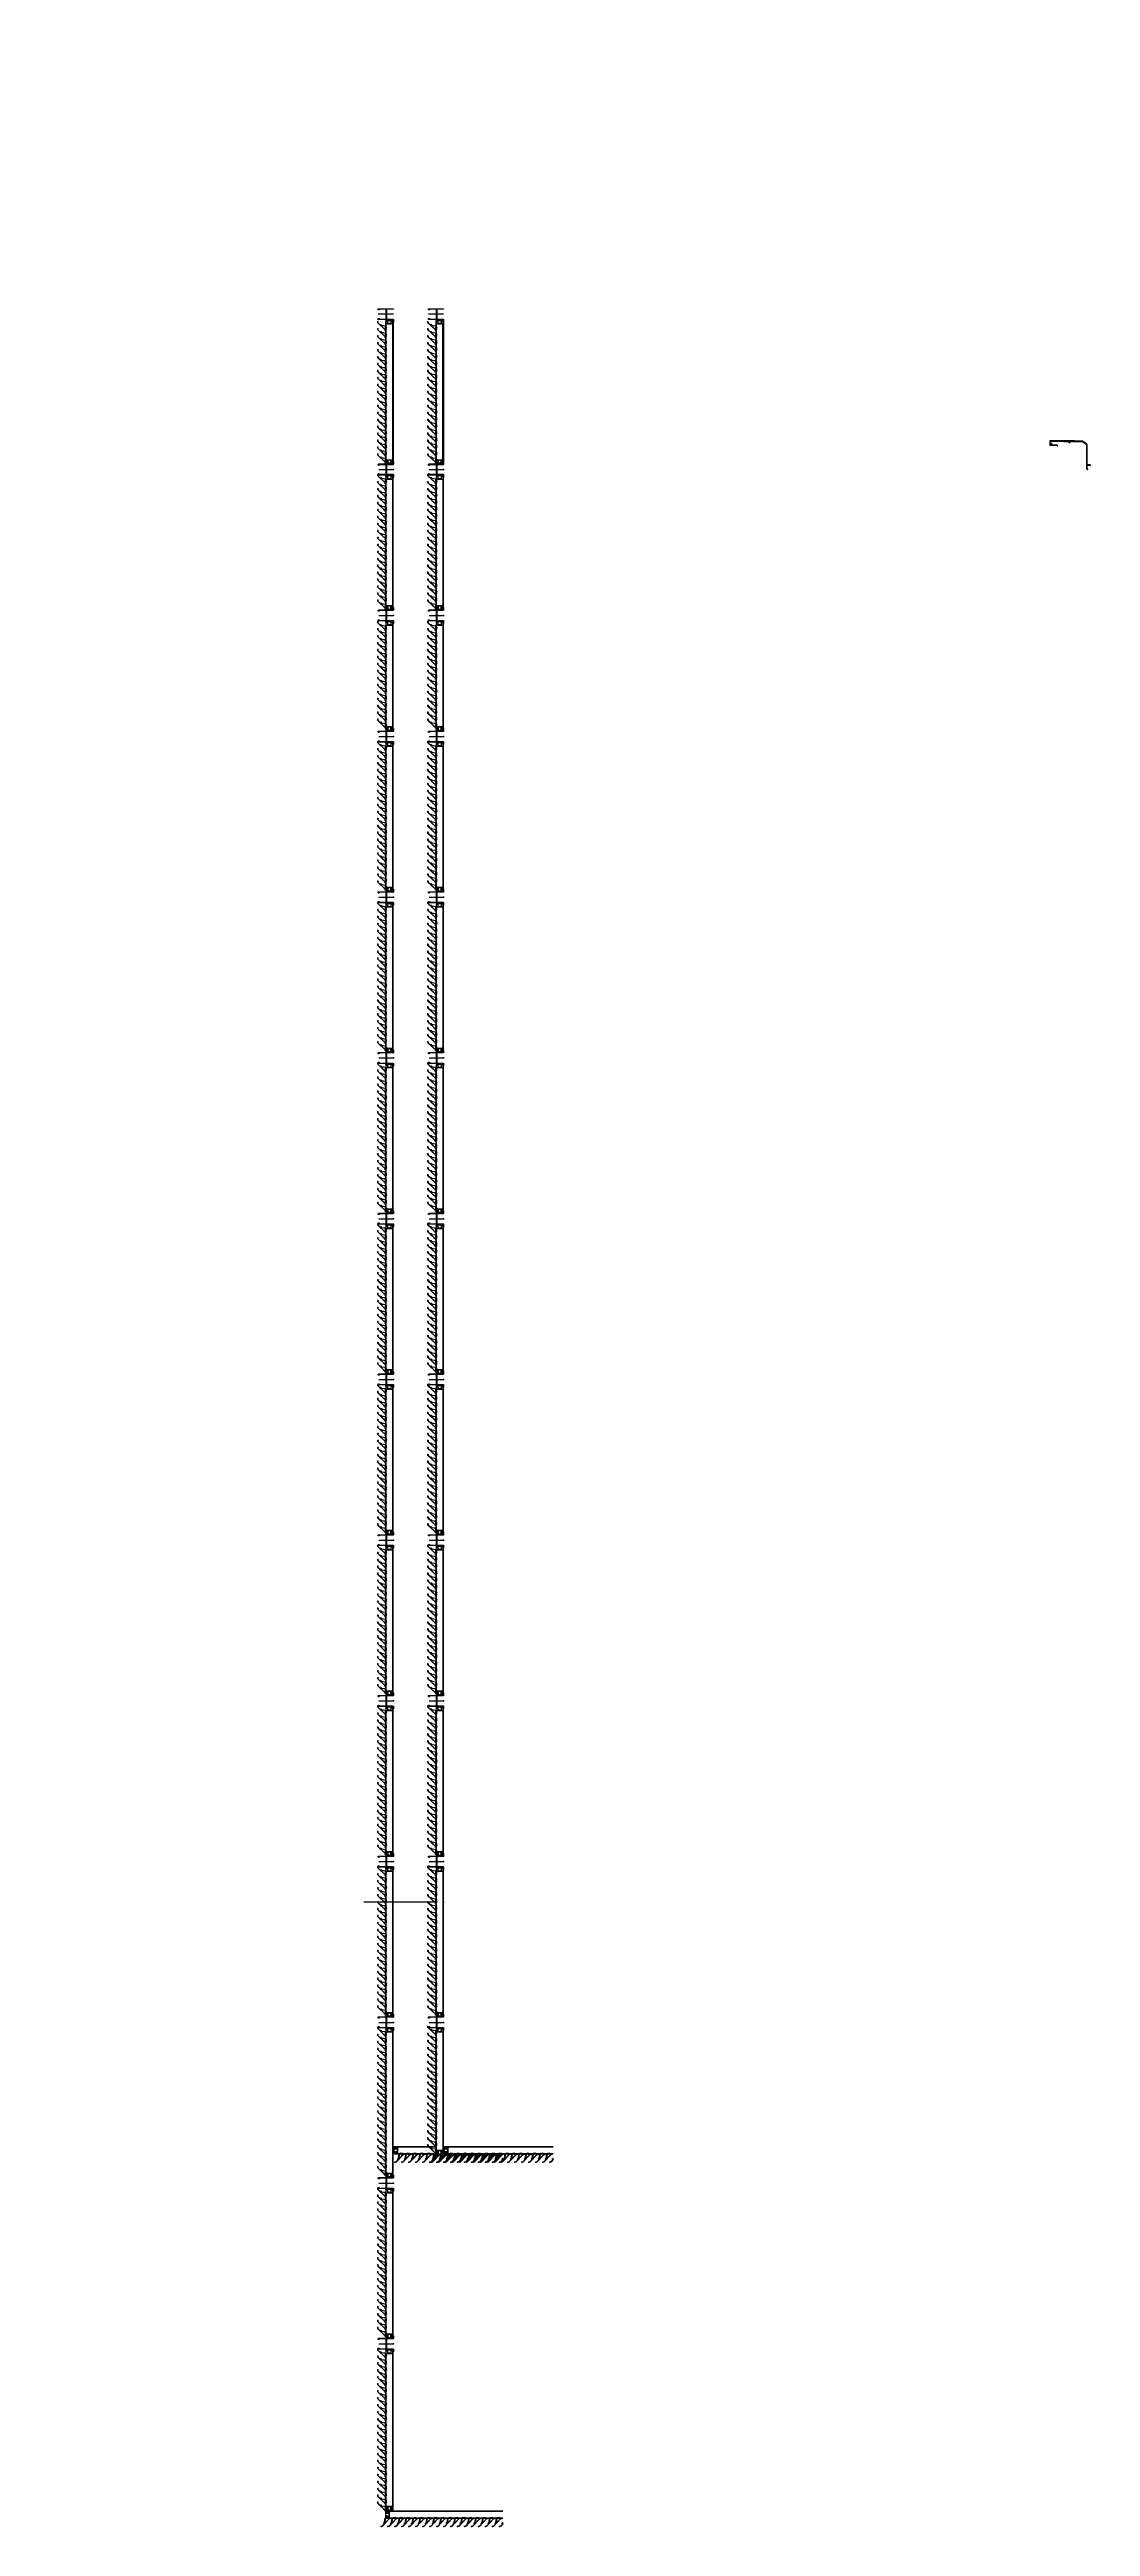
# Model space of a CAD drawing. Header units: millimetres. Extents: x -220592 to 404889, y -217665 to 38245.
# Drawn here: x 64593 to 74307, y -94865 to -71749 of the extents above; entities that cross this region are included whole.
import ezdxf
from ezdxf.xclip import XClip

# ---------------------------------------------------------------- set-up
doc = ezdxf.new("R2010")
doc.units = ezdxf.units.MM
doc.header["$XCLIPFRAME"] = 0
doc.linetypes.add('CENTER', pattern=[50.8, 31.75, -6.35, 6.35, -6.35])
doc.layers.get('Defpoints').update_dxf_attribs({"color": 255})
doc.layers.add('000 - H I D D E N', color=7, linetype='Continuous', plot=False)
for name, color, linetype in [('000 - L I N E 0.1', 1, 'Continuous'), ('010 - ASPG_ACCESSORIES_CUT_COLOR_4', 4, 'Continuous'), ('010 - ASPG_ACCESSORIES_MAIN_COLOR_1', 1, 'Continuous'), ('010 - ASPG_EXTR_DEF_SUB', 250, 'Continuous'), ('010 - ASPG_EXTR_MAIN_COLOR_2', 2, 'Continuous'), ('010 - ASPG_FASTERN_DEF_SUB', 250, 'Continuous'), ('010 - ASPG_FRAMING_CUT_COLOR_4', 4, 'Continuous'), ('010 - ASPG_FRAMING_DEF_SUB', 250, 'Continuous'), ('010 - ASPG_FRAMING_HATCH_', 251, 'Continuous'), ('010 - ASPG_FRAMING_MAIN_COLOR_2', 2, 'Continuous'), ('010 - ASPG_FRAMING_SUB_COLOR_2', 2, 'Continuous'), ('010 - ASPG_FRAMING_WIPEOUT_', 250, 'Continuous'), ('BOLT & SCREW', 251, 'Continuous'), ('Center Line', 1, 'CENTER')]:
    doc.layers.add(name, color=color, linetype=linetype)
doc.layers.add('12-GRID', color=1, linetype='CENTER', lineweight=13)
doc.layers.add('SCREW', color=8, linetype='Continuous', lineweight=5)
doc.styles.add('Cetury Gothic', font='swissl.ttf')
pattern_1 = [(270, (1257419.24324, -520041.6224), (0.65495992507, -1.1344238721), [0.7562825814, -1.5125651628]), (30, (1257419.24324, -520041.6224), (0.65495992936, 1.1344238696), [0.7562825814, -1.5125651628]), (330, (1257419.24324, -520041.6224), (1.30991985442, -2.48e-09), [-1.5125651628, 0.7562825814])]
pattern_2 = [(315, (1257419.4929, -520021.6224), (1.3369313545, 1.3369313545), []), (45, (1257419.4929, -520021.6224), (-1.3369313545, 1.3369313545), [])]
pattern_3 = [(270, (1257419.4425, -520043.9224), (0.65495992507, -1.1344238721), [0.7562825814, -1.5125651628]), (30, (1257419.4425, -520043.9224), (0.65495992936, 1.1344238696), [0.7562825814, -1.5125651628]), (330, (1257419.4425, -520043.9224), (1.30991985442, -2.48e-09), [-1.5125651628, 0.7562825814])]
pattern_4 = [(315, (1257419.1929, -520023.9224), (1.3369313545, 1.3369313545), []), (45, (1257419.1929, -520023.9224), (-1.3369313545, 1.3369313545), [])]

# ---------------------------------------------------------------- blocks, each defined once
blk = doc.blocks.new('*U3053')
at = {"layer": '12-GRID', "color": 8, "linetype": 'CENTER'}
for p, q in [((0, -6), (0, 2)), ((-4, -2), (4, -2))]:
    blk.add_line(p, q, dxfattribs=at)
at = {"layer": 'BOLT & SCREW'}
for p, q in [((-1, -2), (-2, -2)), ((-1, -2), (-2, -2)), ((0, -2), (-1, -2)), ((0, -2), (-1, -2)), ((0, -1), (0, 0)), ((0, -1), (0, 0)), ((0, -2), (0, -1)), ((0, -2), (0, -1)), ((0, -2), (1, -2)), ((0, -3), (0, -2)), ((0, -2), (0, -3)), ((0, -2), (1, -2)), ((0, -3), (0, -4)), ((0, -3), (0, -4)), ((1, -2), (2, -2)), ((1, -2), (2, -2))]:
    blk.add_line(p, q, dxfattribs=at)
for points in [[(-2, -2), (-1, -2, 0.414214), (0, -1), (0, 0), (0, 0), (0, -1, 0.414214), (1, -2), (2, -2), (2, -2), (1, -2, 0.414214), (0, -3), (0, -4), (0, -4), (0, -3, 0.414214), (-1, -2), (-2, -2)], [(0, -2, -0.414214), (0, -2), (1, -2), (1, -2), (0, -2, -0.414214), (0, -2), (0, -1), (0, -1), (0, -2, -0.414214), (0, -2), (-1, -2), (-1, -2), (0, -2, -0.414214), (0, -2), (0, -3), (0, -3)]]:
    blk.add_lwpolyline(points, format="xyb", close=True, dxfattribs=at)
blk.add_circle((0, -2), 3.5, dxfattribs=at)
blk = doc.blocks.new('000_ASPG_TYP_FILES_20260218-010703_FRAME_EXTR_')
at = {"layer": '010 - ASPG_FRAMING_HATCH_'}
h = blk.add_hatch(dxfattribs=at)
h.set_pattern_fill('ANSI32', color=256, scale=0.1, angle=180)
edge = h.paths.add_edge_path()
edge.add_line((2, 16), (2, 2))
edge.add_line((2, 2), (40, 2))
edge.add_arc((40, 2), 0.3, 0, 90, ccw=False)
edge.add_line((40, 2), (40, 0))
edge.add_arc((40, 0), 0.3, -90, 0, ccw=False)
edge.add_line((40, 0), (0, 0))
edge.add_arc((0, 0), 0.3, 180, 270, ccw=False)
edge.add_line((0, 0), (0, 18))
edge.add_arc((0, 18), 0.3, 90, 180, ccw=False)
edge.add_line((0, 18), (23, 18))
edge.add_arc((23, 19), 0.5, 270, 380.2095)
edge.add_arc((26, 20), 3.35, 182.0638, 200.2095, ccw=False)
edge.add_arc((24, 20), 0.76, 2.0638, 182.0638, ccw=False)
edge.add_arc((26, 20), 1.83, 182.0638, 447.9362)
edge.add_arc((26, 22), 0.76, 87.9362, 267.9362, ccw=False)
edge.add_arc((26, 20), 3.35, 69.7905, 87.9362, ccw=False)
edge.add_arc((27, 23), 0.5, 249.7905, 360)
edge.add_line((28, 23), (28, 27))
edge.add_line((28, 27), (28, 27))
edge.add_line((28, 27), (28, 28))
edge.add_line((28, 28), (28, 39))
edge.add_line((28, 39), (28, 39))
edge.add_line((28, 39), (28, 40))
edge.add_line((28, 40), (28, 43))
edge.add_arc((27, 43), 0.5, 0, 110.2095)
edge.add_arc((26, 46), 3.35, 272.0638, 290.2095, ccw=False)
edge.add_arc((26, 44), 0.76, 92.0638, 272.0638, ccw=False)
edge.add_arc((26, 46), 1.83, 272.0638, 537.9362)
edge.add_arc((24, 47), 0.76, 177.9362, 357.9362, ccw=False)
edge.add_arc((26, 46), 3.35, 159.7905, 177.9362, ccw=False)
edge.add_arc((23, 48), 0.5, 339.7905, 450)
edge.add_line((23, 48), (0, 48))
edge.add_arc((0, 49), 0.3, 180, 270, ccw=False)
edge.add_line((0, 49), (0, 60))
edge.add_arc((0, 60), 0.3, 90, 180, ccw=False)
edge.add_line((0, 60), (5, 60))
edge.add_line((5, 60), (5, 65))
edge.add_arc((5, 65), 0.3, 90, 180, ccw=False)
edge.add_line((5, 65), (30, 65))
edge.add_line((30, 65), (30, 64))
edge.add_arc((30, 64), 0.3, -90, 0, ccw=False)
edge.add_line((30, 63), (7, 63))
edge.add_arc((7, 63), 0.3, 90, 180)
edge.add_line((7, 63), (7, 58))
edge.add_line((7, 58), (2, 58))
edge.add_arc((2, 58), 0.3, 90, 180)
edge.add_line((2, 58), (2, 51))
edge.add_arc((2, 51), 0.3, 180, 270)
edge.add_line((2, 50), (30, 50))
edge.add_arc((30, 50), 0.3, 0, 90, ccw=False)
edge.add_line((30, 50), (30, 27))
edge.add_line((30, 27), (30, 16))
edge.add_arc((30, 16), 0.3, -90, 0, ccw=False)
edge.add_line((30, 16), (2, 16))
at = {"layer": '010 - ASPG_FRAMING_CUT_COLOR_4'}
blk.add_lwpolyline([(2, 16), (2, 2), (40, 2, -0.414214), (40, 2), (40, 0, -0.414214), (40, 0), (0, 0, -0.414214), (0, 0), (0, 18, -0.414214), (0, 18), (23, 18, 0.52173), (23, 19, -0.079342), (23, 20, -1), (24, 20, 2.296346), (26, 22, -1), (26, 23, -0.079342), (27, 23, 0.52173), (28, 23), (28, 27), (28, 27), (28, 28), (28, 39), (28, 39), (28, 40), (28, 43, 0.52173), (27, 43, -0.079342), (26, 43, -1), (26, 45, 2.296346), (24, 47, -1), (23, 47, -0.079342), (23, 48, 0.52173), (23, 48), (0, 48, -0.414214), (0, 49), (0, 60, -0.414214), (0, 60), (5, 60), (5, 65, -0.414214), (5, 65), (30, 65), (30, 64, -0.414214), (30, 63), (7, 63, 0.414214), (7, 63), (7, 58), (2, 58, 0.414214), (2, 58), (2, 51, 0.414214), (2, 50), (30, 50, -0.414214), (30, 50), (30, 27), (30, 16, -0.414214), (30, 16)], format="xyb", close=True, dxfattribs=at)
for p in [(26, 48), (26, 22)]:
    blk.add_blockref('*U3053', p)
blk = doc.blocks.new('PZG35-9D5')
at = {"layer": 'Center Line'}
blk.add_line((0, 4), (0, -11), dxfattribs=at)
at = {"layer": 'SCREW', "color": 8}
for p, q in [((-1, 0), (-1, -1)), ((1, 0), (1, -1)), ((-2, -1), (-1, -2)), ((-2, -1), (-1, -1)), ((-2, -1), (2, -1)), ((-2, -3), (2, -2)), ((-2, -3), (-1, -2)), ((-2, -3), (-1, -3)), ((-2, -4), (-1, -4)), ((-2, -4), (-1, -4)), ((-2, -4), (-1, -4)), ((-1, -1), (1, -1)), ((-1, -2), (1, -1)), ((-1, -2), (-1, -2)), ((-1, -2), (1, -2)), ((-1, -3), (-1, -4)), ((-1, -3), (1, -3)), ((-1, -4), (-1, -8)), ((-1, -4), (-1, -4)), ((-1, -4), (-1, -4)), ((0, -10), (-1, -8)), ((0, -10), (1, -8)), ((1, -1), (1, -2)), ((2, -1), (1, -1)), ((2, -1), (1, -1)), ((2, -2), (1, -2)), ((2, -2), (1, -3)), ((1, -3), (1, -3)), ((1, -3), (1, -3)), ((2, -4), (1, -3)), ((1, -4), (1, -4)), ((1, -4), (2, -4)), ((1, -4), (1, -4)), ((1, -5), (1, -4)), ((2, -5), (1, -4)), ((2, -4), (1, -4)), ((1, -5), (1, -8)), ((1, -5), (2, -5)), ((1, -5), (1, -5)), ((2, -5), (1, -5))]:
    blk.add_line(p, q, dxfattribs=at)
blk.add_lwpolyline([(0, -10), (1, -5), (1, -4, 0.417657), (0, -3, 0.108102), (-1, -4), (-1, -5)], format="xyb", dxfattribs=at)
blk = doc.blocks.new('*U3067')
at = {"layer": 'SCREW', "color": 6}
blk.add_lwpolyline([(3, 2, 0.09906), (1, 3), (1, 2), (-1, 2), (-1, 3, 0.09906), (-3, 2, 0.266588), (-4, 1), (-4, 0, 0.414214), (-3, 0), (3, 0, 0.414214), (3, 0), (3, 1, 0.266588)], format="xyb", close=True, dxfattribs=at)
at = {"layer": 'SCREW'}
blk.add_blockref('PZG35-9D5', (0, 0), dxfattribs=at)
blk = doc.blocks.new('*U29287')
blk.add_point((0, 0))
at = {"layer": '010 - ASPG_ACCESSORIES_MAIN_COLOR_1'}
blk.add_lwpolyline([(-40, -1, 0.414214), (-40, -1), (-40, -7, 0.57735), (-40, -8), (-37, -6, 0.767327), (-37, -5), (-38, -5, -0.414214), (-38, -5), (-38, -3, -0.414214), (-38, -3), (-32, -3, -0.388879), (-32, -3), (-32, -4, 0.388879), (-31, -5), (-30, -5, 0.414214), (-30, -4), (-30, -3, -0.414214), (-30, -3), (0, -3, -0.378969), (3, -5), (8, -43, 0.446593), (12, -45, -0.489802), (16, -49), (16, -49, -0.18248), (16, -50, -0.267949), (15, -50, 1.122115), (15, -52, 0.405004), (18, -49), (18, -49, 0.489805), (11, -43, -0.446597), (10, -42), (5, -1, 0.364176), (5, -1)], format="xyb", close=True, dxfattribs=at)
at = {"layer": '010 - ASPG_EXTR_DEF_SUB'}
for p in [(-40, 0), (43, -77), (43, -77)]:
    blk.add_point(p, dxfattribs=at)
at = {"layer": '010 - ASPG_EXTR_MAIN_COLOR_2'}
blk.add_lwpolyline([(11, -48), (11, -47), (12, -48), (12, -47, -0.535538), (14, -49, 0.991572), (16, -50, 1.157025), (9, -49, -0.688558), (8, -49), (-17, -22), (-32, -6), (-32, -3, 0.414312), (-33, -3), (-38, -3, 0.414116), (-38, -3), (-38, -4, 0.414214), (-38, -5), (-36, -5, -0.205895), (-36, -5), (33, -77), (43, -77, 0.668179), (43, -77), (41, -74, 0.668179), (40, -74), (40, -76), (34, -76), (12, -53, -0.558354), (12, -52, 0.766275), (12, -50, -0.438583), (11, -48)], format="xyb", close=True, dxfattribs=at)
at = {"layer": 'SCREW', "rotation": 180}
for p in [(-22, -2), (-8, -2)]:
    blk.add_blockref('*U3067', p, dxfattribs=at)
blk = doc.blocks.new('*U22068')
blk.add_wipeout([(803, 4), (0, 4), (0, 69), (803, 69)]).dxf.layer = '010 - ASPG_FRAMING_WIPEOUT_'
at = {"color": 1}
blk.add_point((0, 69), dxfattribs=at)
at = {"layer": '010 - ASPG_FRAMING_MAIN_COLOR_2'}
blk.add_lwpolyline([(773, 69), (30, 69), (30, 6), (773, 6)], close=True, dxfattribs=at)
at = {"layer": '010 - ASPG_FRAMING_SUB_COLOR_2'}
for points in [[(803, 4), (0, 4), (0, 69), (803, 69)], [(0, 2), (0, 4), (803, 4), (803, 2)]]:
    blk.add_lwpolyline(points, close=True, dxfattribs=at)
at = {"color": 1, "xscale": -1, "rotation": 180}
for p in [(-34, 69), (31, 69), (96, 69), (161, 69), (226, 69), (291, 69), (356, 69), (421, 69), (486, 69), (551, 69), (616, 69), (681, 69)]:
    blk.add_blockref('*U29287', p, dxfattribs=at)
blk.add_blockref('000_ASPG_TYP_FILES_20260218-010703_FRAME_EXTR_', (0, 4))
at = {"xscale": -1}
blk.add_blockref('000_ASPG_TYP_FILES_20260218-010703_FRAME_EXTR_', (803, 4), dxfattribs=at)
blk = doc.blocks.new('*U29285')
at = {"layer": '010 - ASPG_FRAMING_HATCH_', "transparency": 33554585}
h = blk.add_hatch(dxfattribs=at)
h.set_pattern_fill('ANSI32', color=256, scale=0.25)
edge = h.paths.add_edge_path()
edge.add_line((2, -50), (2, -75))
edge.add_line((2, -75), (0, -75))
edge.add_line((0, -75), (0, -49))
edge.add_arc((1, -49), 1, 90, 180, ccw=False)
edge.add_line((1, -48), (63, -48))
edge.add_arc((63, -47), 1, 270, 360)
edge.add_line((64, -47), (64, 47))
edge.add_arc((63, 47), 1, 0, 90)
edge.add_line((63, 48), (1, 48))
edge.add_arc((1, 49), 1, 180, 270, ccw=False)
edge.add_line((0, 49), (0, 75))
edge.add_line((0, 75), (2, 75))
edge.add_line((2, 75), (2, 50))
edge.add_line((2, 50), (141, 50))
edge.add_line((141, 50), (141, 41))
edge.add_arc((140, 41), 1, 270, 360, ccw=False)
edge.add_line((140, 40), (132, 40))
edge.add_arc((132, 41), 1, 180, 270, ccw=False)
edge.add_line((131, 41), (131, 47))
edge.add_arc((130, 47), 1, 0, 90)
edge.add_line((130, 48), (67, 48))
edge.add_arc((67, 47), 1, 90, 180)
edge.add_line((66, 47), (66, -47))
edge.add_arc((67, -47), 1, 180, 270)
edge.add_line((67, -48), (130, -48))
edge.add_arc((130, -47), 1, 270, 360)
edge.add_line((131, -47), (131, -41))
edge.add_arc((132, -41), 1, 90, 180, ccw=False)
edge.add_line((132, -40), (140, -40))
edge.add_arc((140, -41), 1, 0, 90, ccw=False)
edge.add_line((141, -41), (141, -50))
edge.add_line((141, -50), (2, -50))
h.paths.add_polyline_path([(139, 48), (139, 42), (133, 42), (133, 48)], flags=16)
h.paths.add_polyline_path([(139, -48), (139, -42), (133, -42), (133, -48)], flags=16)
at = {"layer": '010 - ASPG_FRAMING_HATCH_'}
h = blk.add_hatch(dxfattribs=at)
h.set_pattern_fill('ANSI37', color=256, scale=0.595498, angle=-90)
h.set_pattern_definition(pattern_4)
edge = h.paths.add_edge_path()
edge.add_ellipse((12, 55), major_axis=(0, -5), ratio=0.644482, start_angle=180, end_angle=360, ccw=False)
edge.add_line((12, 60), (2, 60))
edge.add_arc((-8, 55), 11.1, -26.7963, 26.7963, ccw=False)
edge.add_line((2, 50), (12, 50))
h = blk.add_hatch(dxfattribs=at)
h.set_pattern_fill('HONEY', color=256, scale=0.238199, angle=-90)
h.set_pattern_definition(pattern_3)
edge = h.paths.add_edge_path()
edge.add_ellipse((12, 55), major_axis=(0, -5), ratio=0.644482, start_angle=0, end_angle=360, ccw=False)
h = blk.add_hatch(dxfattribs=at)
h.set_pattern_fill('HONEY', color=256, scale=0.238199, angle=-90)
h.set_pattern_definition(pattern_1)
edge = h.paths.add_edge_path()
edge.add_ellipse((58, 55), major_axis=(0, -5), ratio=0.644482, start_angle=0, end_angle=360)
h = blk.add_hatch(dxfattribs=at)
h.set_pattern_fill('ANSI37', color=256, scale=0.595498, angle=-90)
h.set_pattern_definition(pattern_2)
edge = h.paths.add_edge_path()
edge.add_ellipse((58, 55), major_axis=(0, -5), ratio=0.644482, start_angle=0, end_angle=180)
edge.add_line((58, 60), (62, 60))
edge.add_arc((62, 60), 0.3, -90, 0)
edge.add_line((62, 60), (62, 61))
edge.add_line((62, 61), (62, 62))
edge.add_line((62, 62), (62, 62))
edge.add_line((62, 62), (62, 63))
edge.add_line((62, 63), (62, 63))
edge.add_line((62, 63), (62, 64))
edge.add_line((62, 64), (62, 64))
edge.add_line((62, 64), (62, 65))
edge.add_line((62, 65), (63, 65))
edge.add_line((63, 65), (64, 66))
edge.add_line((64, 66), (64, 65))
edge.add_line((64, 65), (65, 66))
edge.add_line((65, 66), (65, 65))
edge.add_line((65, 65), (66, 66))
edge.add_line((66, 66), (66, 65))
edge.add_line((66, 65), (67, 65))
edge.add_arc((67, 65), 0.3, -90, 0)
edge.add_line((67, 65), (67, 60))
edge.add_arc((77, 55), 11.1, 153.2037, 206.7963)
edge.add_line((67, 50), (58, 50))
h = blk.add_hatch(dxfattribs=at)
h.set_pattern_fill('ANSI37', color=256, scale=0.595498, angle=-90)
h.set_pattern_definition(pattern_4)
edge = h.paths.add_edge_path()
edge.add_ellipse((12, -55), major_axis=(0, 5), ratio=0.644482, start_angle=0, end_angle=180)
edge.add_line((12, -60), (2, -60))
edge.add_arc((-8, -55), 11.1, 333.2037, 386.7963)
edge.add_line((2, -50), (12, -50))
h = blk.add_hatch(dxfattribs=at)
h.set_pattern_fill('HONEY', color=256, scale=0.238199, angle=-90)
h.set_pattern_definition(pattern_3)
edge = h.paths.add_edge_path()
edge.add_ellipse((12, -55), major_axis=(0, 5), ratio=0.644482, start_angle=0, end_angle=360)
h = blk.add_hatch(dxfattribs=at)
h.set_pattern_fill('HONEY', color=256, scale=0.238199, angle=-90)
h.set_pattern_definition(pattern_1)
edge = h.paths.add_edge_path()
edge.add_ellipse((58, -55), major_axis=(0, 5), ratio=0.644482, start_angle=0, end_angle=360, ccw=False)
h = blk.add_hatch(dxfattribs=at)
h.set_pattern_fill('ANSI37', color=256, scale=0.595498, angle=-90)
h.set_pattern_definition(pattern_2)
edge = h.paths.add_edge_path()
edge.add_ellipse((58, -55), major_axis=(0, 5), ratio=0.644482, start_angle=180, end_angle=360, ccw=False)
edge.add_line((58, -60), (62, -60))
edge.add_arc((62, -60), 0.3, 360, 450, ccw=False)
edge.add_line((62, -60), (62, -61))
edge.add_line((62, -61), (62, -62))
edge.add_line((62, -62), (62, -62))
edge.add_line((62, -62), (62, -63))
edge.add_line((62, -63), (62, -63))
edge.add_line((62, -63), (62, -64))
edge.add_line((62, -64), (62, -64))
edge.add_line((62, -64), (62, -65))
edge.add_line((62, -65), (63, -65))
edge.add_line((63, -65), (64, -66))
edge.add_line((64, -66), (64, -65))
edge.add_line((64, -65), (65, -66))
edge.add_line((65, -66), (65, -65))
edge.add_line((65, -65), (66, -66))
edge.add_line((66, -66), (66, -65))
edge.add_line((66, -65), (67, -65))
edge.add_arc((67, -65), 0.3, 360, 450, ccw=False)
edge.add_line((67, -65), (67, -60))
edge.add_arc((77, -55), 11.1, 153.2037, 206.7963, ccw=False)
edge.add_line((67, -50), (58, -50))
at = {"layer": '010 - ASPG_FASTERN_DEF_SUB'}
blk.add_point((0, 0), dxfattribs=at)
at = {"layer": '010 - ASPG_FRAMING_CUT_COLOR_4'}
blk.add_lwpolyline([(2, -50), (2, -75), (0, -75), (0, -49, -0.414214), (1, -48), (63, -48, 0.414214), (64, -47), (64, 47, 0.414214), (63, 48), (1, 48, -0.414214), (0, 49), (0, 75), (2, 75), (2, 50), (141, 50), (141, 41, -0.414214), (140, 40), (132, 40, -0.414214), (131, 41), (131, 47, 0.414214), (130, 48), (67, 48, 0.414214), (66, 47), (66, -47, 0.414214), (67, -48), (130, -48, 0.414214), (131, -47), (131, -41, -0.414214), (132, -40), (140, -40, -0.414214), (141, -41), (141, -50)], format="xyb", close=True, dxfattribs=at)
for points in [[(139, 48), (139, 42), (133, 42), (133, 48)], [(139, -48), (139, -42), (133, -42), (133, -48)]]:
    blk.add_lwpolyline(points, close=True, dxfattribs=at)
at = {"layer": '010 - ASPG_FRAMING_DEF_SUB', "transparency": 33554508}
blk.add_line((136, 0), (-5, 0), dxfattribs=at)
at = {"layer": '010 - ASPG_FRAMING_DEF_SUB', "transparency": 33554457}
for points in [[(2, 50), (15, 50), (15, 60), (2, 60)], [(54, 50), (67, 50), (67, 66), (54, 66)], [(2, -50), (15, -50), (15, -60), (2, -60)], [(54, -50), (67, -50), (67, -66), (54, -66)]]:
    blk.add_lwpolyline(points, close=True, dxfattribs=at)
at = {"layer": '010 - ASPG_FRAMING_SUB_COLOR_2'}
for points in [[(12, 50), (2, 50, 0.238199), (2, 60), (12, 60)], [(58, 50), (67, 50, -0.238199), (67, 60), (67, 65, -0.414214), (67, 65), (66, 65), (66, 66), (65, 65), (65, 66), (64, 65), (64, 66), (63, 65), (62, 65), (62, 64), (62, 64), (62, 63), (62, 63), (62, 62), (62, 62), (62, 61), (62, 60, -0.414214), (62, 60), (58, 60)], [(12, -50), (2, -50, -0.238199), (2, -60), (12, -60)], [(58, -50), (67, -50, 0.238199), (67, -60), (67, -65, 0.414214), (67, -65), (66, -65), (66, -66), (65, -65), (65, -66), (64, -65), (64, -66), (63, -65), (62, -65), (62, -64), (62, -64), (62, -63), (62, -63), (62, -62), (62, -62), (62, -61), (62, -60, 0.414214), (62, -60), (58, -60)]]:
    blk.add_lwpolyline(points, format="xyb", dxfattribs=at)
at = {"layer": '010 - ASPG_FRAMING_SUB_COLOR_2', "extrusion": (0, 0, -1)}
for centre, major_axis in [((12, 55), (0, -5)), ((58, -55), (0, 5))]:
    blk.add_ellipse(centre, major_axis=major_axis, ratio=0.644482, dxfattribs=at)
at = {"layer": '010 - ASPG_FRAMING_SUB_COLOR_2'}
for centre, major_axis in [((58, 55), (0, -5)), ((12, -55), (0, 5))]:
    blk.add_ellipse(centre, major_axis=major_axis, ratio=0.644482, dxfattribs=at)
blk = doc.blocks.new('*U17596')
blk.add_wipeout([(1377, 4), (60, 4), (60, 69), (1377, 69)]).dxf.layer = '010 - ASPG_FRAMING_WIPEOUT_'
at = {"color": 1}
blk.add_point((60, 69), dxfattribs=at)
at = {"layer": '010 - ASPG_FRAMING_MAIN_COLOR_2'}
blk.add_lwpolyline([(1347, 69), (90, 69), (90, 6), (1347, 6)], close=True, dxfattribs=at)
at = {"layer": '010 - ASPG_FRAMING_SUB_COLOR_2'}
for points in [[(1377, 4), (60, 4), (60, 69), (1377, 69)], [(60, 2), (60, 4), (1377, 4), (1377, 2)]]:
    blk.add_lwpolyline(points, close=True, dxfattribs=at)
at = {"transparency": 33554559, "xscale": -1, "rotation": 270}
blk.add_blockref('*U29285', (0, 0), dxfattribs=at)
at = {"color": 1, "xscale": -1, "rotation": 180}
for p in [(92, 69), (157, 69), (222, 69), (287, 69), (352, 69), (417, 69), (482, 69), (547, 69), (612, 69), (677, 69), (742, 69), (807, 69), (872, 69), (937, 69), (1002, 69), (1067, 69), (1132, 69), (1197, 69), (1262, 69), (1327, 69)]:
    blk.add_blockref('*U29287', p, dxfattribs=at)
blk.add_blockref('000_ASPG_TYP_FILES_20260218-010703_FRAME_EXTR_', (60, 4))
at = {"xscale": -1}
blk.add_blockref('000_ASPG_TYP_FILES_20260218-010703_FRAME_EXTR_', (1377, 4), dxfattribs=at)
blk = doc.blocks.new('*U17574')
blk.add_wipeout([(1440, 4), (60, 4), (60, 69), (1440, 69)]).dxf.layer = '010 - ASPG_FRAMING_WIPEOUT_'
at = {"color": 1}
blk.add_point((60, 69), dxfattribs=at)
at = {"layer": '010 - ASPG_FRAMING_MAIN_COLOR_2'}
blk.add_lwpolyline([(1410, 69), (90, 69), (90, 6), (1410, 6)], close=True, dxfattribs=at)
at = {"layer": '010 - ASPG_FRAMING_SUB_COLOR_2'}
for points in [[(1440, 4), (60, 4), (60, 69), (1440, 69)], [(60, 2), (60, 4), (1440, 4), (1440, 2)]]:
    blk.add_lwpolyline(points, close=True, dxfattribs=at)
at = {"transparency": 33554559, "xscale": -1, "rotation": 270}
for p in [(0, 0), (1500, 0)]:
    blk.add_blockref('*U29285', p, dxfattribs=at)
at = {"color": 1, "xscale": -1, "rotation": 180}
for p in [(92, 69), (157, 69), (222, 69), (287, 69), (352, 69), (417, 69), (482, 69), (547, 69), (612, 69), (677, 69), (742, 69), (807, 69), (872, 69), (937, 69), (1002, 69), (1067, 69), (1132, 69), (1197, 69), (1262, 69), (1327, 69), (1392, 69)]:
    blk.add_blockref('*U29287', p, dxfattribs=at)
blk.add_blockref('000_ASPG_TYP_FILES_20260218-010703_FRAME_EXTR_', (60, 4))
at = {"xscale": -1}
blk.add_blockref('000_ASPG_TYP_FILES_20260218-010703_FRAME_EXTR_', (1440, 4), dxfattribs=at)
blk = doc.blocks.new('*U22067')
blk.add_wipeout([(448, 4), (60, 4), (60, 69), (448, 69)]).dxf.layer = '010 - ASPG_FRAMING_WIPEOUT_'
at = {"color": 1}
blk.add_point((60, 69), dxfattribs=at)
at = {"layer": '010 - ASPG_FRAMING_MAIN_COLOR_2'}
blk.add_lwpolyline([(418, 69), (90, 69), (90, 6), (418, 6)], close=True, dxfattribs=at)
at = {"layer": '010 - ASPG_FRAMING_SUB_COLOR_2'}
for points in [[(448, 4), (60, 4), (60, 69), (448, 69)], [(60, 2), (60, 4), (448, 4), (448, 2)]]:
    blk.add_lwpolyline(points, close=True, dxfattribs=at)
at = {"transparency": 33554559, "xscale": -1, "rotation": 270}
blk.add_blockref('*U29285', (0, 0), dxfattribs=at)
at = {"color": 1, "rotation": 180}
for p in [(83, 69), (148, 69), (213, 69), (278, 69), (343, 69)]:
    blk.add_blockref('*U29287', p, dxfattribs=at)
blk.add_blockref('000_ASPG_TYP_FILES_20260218-010703_FRAME_EXTR_', (60, 4))
at = {"xscale": -1}
blk.add_blockref('000_ASPG_TYP_FILES_20260218-010703_FRAME_EXTR_', (448, 4), dxfattribs=at)
blk = doc.blocks.new('*U22069')
blk.add_wipeout([(821, 4), (60, 4), (60, 69), (821, 69)]).dxf.layer = '010 - ASPG_FRAMING_WIPEOUT_'
at = {"color": 1}
blk.add_point((60, 69), dxfattribs=at)
at = {"layer": '010 - ASPG_FRAMING_MAIN_COLOR_2'}
blk.add_lwpolyline([(791, 69), (90, 69), (90, 6), (791, 6)], close=True, dxfattribs=at)
at = {"layer": '010 - ASPG_FRAMING_SUB_COLOR_2'}
for points in [[(821, 4), (60, 4), (60, 69), (821, 69)], [(60, 2), (60, 4), (821, 4), (821, 2)]]:
    blk.add_lwpolyline(points, close=True, dxfattribs=at)
at = {"transparency": 33554559, "xscale": -1, "rotation": 270}
blk.add_blockref('*U29285', (0, 0), dxfattribs=at)
at = {"color": 1, "xscale": -1, "rotation": 180}
for p in [(92, 69), (157, 69), (222, 69), (287, 69), (352, 69), (417, 69), (482, 69), (547, 69), (612, 69), (677, 69), (742, 69), (807, 69)]:
    blk.add_blockref('*U29287', p, dxfattribs=at)
blk.add_blockref('000_ASPG_TYP_FILES_20260218-010703_FRAME_EXTR_', (60, 4))
at = {"xscale": -1}
blk.add_blockref('000_ASPG_TYP_FILES_20260218-010703_FRAME_EXTR_', (821, 4), dxfattribs=at)
blk = doc.blocks.new('*U17576')
blk.add_wipeout([(1440, 4), (60, 4), (60, 69), (1440, 69)]).dxf.layer = '010 - ASPG_FRAMING_WIPEOUT_'
at = {"color": 1}
blk.add_point((60, 69), dxfattribs=at)
at = {"layer": '010 - ASPG_FRAMING_MAIN_COLOR_2'}
blk.add_lwpolyline([(1410, 69), (90, 69), (90, 6), (1410, 6)], close=True, dxfattribs=at)
at = {"layer": '010 - ASPG_FRAMING_SUB_COLOR_2'}
for points in [[(1440, 4), (60, 4), (60, 69), (1440, 69)], [(60, 2), (60, 4), (1440, 4), (1440, 2)]]:
    blk.add_lwpolyline(points, close=True, dxfattribs=at)
at = {"transparency": 33554559, "xscale": -1, "rotation": 270}
for p in [(0, 0), (1500, 0)]:
    blk.add_blockref('*U29285', p, dxfattribs=at)
at = {"color": 1, "xscale": -1, "rotation": 180}
for p in [(92, 69), (157, 69), (222, 69), (287, 69), (352, 69), (417, 69), (482, 69), (547, 69), (612, 69), (677, 69), (742, 69), (807, 69), (872, 69), (937, 69), (1002, 69), (1067, 69), (1132, 69), (1197, 69), (1262, 69), (1327, 69), (1392, 69)]:
    blk.add_blockref('*U29287', p, dxfattribs=at)
blk.add_blockref('000_ASPG_TYP_FILES_20260218-010703_FRAME_EXTR_', (60, 4))
at = {"xscale": -1}
blk.add_blockref('000_ASPG_TYP_FILES_20260218-010703_FRAME_EXTR_', (1440, 4), dxfattribs=at)
blk = doc.blocks.new('*U22066')
blk.add_wipeout([(1834, 4), (60, 4), (60, 69), (1834, 69)]).dxf.layer = '010 - ASPG_FRAMING_WIPEOUT_'
at = {"color": 1}
blk.add_point((60, 69), dxfattribs=at)
at = {"layer": '010 - ASPG_FRAMING_MAIN_COLOR_2'}
blk.add_lwpolyline([(1804, 69), (90, 69), (90, 6), (1804, 6)], close=True, dxfattribs=at)
at = {"layer": '010 - ASPG_FRAMING_SUB_COLOR_2'}
for points in [[(1834, 4), (60, 4), (60, 69), (1834, 69)], [(60, 2), (60, 4), (1834, 4), (1834, 2)]]:
    blk.add_lwpolyline(points, close=True, dxfattribs=at)
at = {"transparency": 33554559, "xscale": -1, "rotation": 270}
blk.add_blockref('*U29285', (0, 0), dxfattribs=at)
at = {"color": 1, "rotation": 180}
for p in [(92, 69), (157, 69), (222, 69), (287, 69), (352, 69), (417, 69), (482, 69), (547, 69), (612, 69), (677, 69), (742, 69), (807, 69), (872, 69), (937, 69), (1002, 69), (1067, 69), (1132, 69), (1197, 69), (1262, 69), (1327, 69), (1392, 69), (1457, 69), (1522, 69), (1587, 69), (1652, 69), (1717, 69), (1782, 69), (1847, 69)]:
    blk.add_blockref('*U29287', p, dxfattribs=at)
blk.add_blockref('000_ASPG_TYP_FILES_20260218-010703_FRAME_EXTR_', (60, 4))
at = {"xscale": -1}
blk.add_blockref('000_ASPG_TYP_FILES_20260218-010703_FRAME_EXTR_', (1834, 4), dxfattribs=at)
blk = doc.blocks.new('*U24527')
blk.add_wipeout([(1743, 4), (60, 4), (60, 69), (1743, 69)]).dxf.layer = '010 - ASPG_FRAMING_WIPEOUT_'
at = {"color": 1}
blk.add_point((60, 69), dxfattribs=at)
at = {"layer": '010 - ASPG_FRAMING_MAIN_COLOR_2'}
blk.add_lwpolyline([(1713, 69), (90, 69), (90, 6), (1713, 6)], close=True, dxfattribs=at)
at = {"layer": '010 - ASPG_FRAMING_SUB_COLOR_2'}
for points in [[(1743, 4), (60, 4), (60, 69), (1743, 69)], [(60, 2), (60, 4), (1743, 4), (1743, 2)]]:
    blk.add_lwpolyline(points, close=True, dxfattribs=at)
at = {"transparency": 33554559, "xscale": -1, "rotation": 270}
blk.add_blockref('*U29285', (0, 0), dxfattribs=at)
blk.add_blockref('000_ASPG_TYP_FILES_20260218-010703_FRAME_EXTR_', (60, 4))
at = {"color": 1, "xscale": -1, "rotation": 180}
for p in [(102, 69), (167, 69), (232, 69), (297, 69), (362, 69), (427, 69), (492, 69), (557, 69), (622, 69), (687, 69), (752, 69), (817, 69), (882, 69), (947, 69), (1012, 69), (1077, 69), (1142, 69), (1207, 69), (1272, 69), (1337, 69), (1402, 69), (1467, 69), (1532, 69), (1597, 69), (1662, 69), (1727, 69)]:
    blk.add_blockref('*U29287', p, dxfattribs=at)
at = {"xscale": -1}
blk.add_blockref('000_ASPG_TYP_FILES_20260218-010703_FRAME_EXTR_', (1743, 4), dxfattribs=at)
blk = doc.blocks.new('*U17577')
blk.add_wipeout([(1440, 4), (60, 4), (60, 69), (1440, 69)]).dxf.layer = '010 - ASPG_FRAMING_WIPEOUT_'
at = {"color": 1}
blk.add_point((60, 69), dxfattribs=at)
at = {"layer": '010 - ASPG_FRAMING_MAIN_COLOR_2'}
blk.add_lwpolyline([(1410, 69), (90, 69), (90, 6), (1410, 6)], close=True, dxfattribs=at)
at = {"layer": '010 - ASPG_FRAMING_SUB_COLOR_2'}
for points in [[(1440, 4), (60, 4), (60, 69), (1440, 69)], [(60, 2), (60, 4), (1440, 4), (1440, 2)]]:
    blk.add_lwpolyline(points, close=True, dxfattribs=at)
at = {"transparency": 33554559, "xscale": -1, "rotation": 270}
for p in [(0, 0), (1500, 0)]:
    blk.add_blockref('*U29285', p, dxfattribs=at)
at = {"color": 1, "rotation": 180}
for p in [(92, 69), (157, 69), (222, 69), (287, 69), (352, 69), (417, 69), (482, 69), (547, 69), (612, 69), (677, 69), (742, 69), (807, 69), (872, 69), (937, 69), (1002, 69), (1067, 69), (1132, 69), (1197, 69), (1262, 69), (1327, 69), (1392, 69)]:
    blk.add_blockref('*U29287', p, dxfattribs=at)
blk.add_blockref('000_ASPG_TYP_FILES_20260218-010703_FRAME_EXTR_', (60, 4))
at = {"xscale": -1}
blk.add_blockref('000_ASPG_TYP_FILES_20260218-010703_FRAME_EXTR_', (1440, 4), dxfattribs=at)
blk = doc.blocks.new('*U24528')
blk.add_wipeout([(1440, 4), (60, 4), (60, 69), (1440, 69)]).dxf.layer = '010 - ASPG_FRAMING_WIPEOUT_'
at = {"color": 1}
blk.add_point((60, 69), dxfattribs=at)
at = {"layer": '010 - ASPG_FRAMING_MAIN_COLOR_2'}
blk.add_lwpolyline([(1410, 69), (90, 69), (90, 6), (1410, 6)], close=True, dxfattribs=at)
at = {"layer": '010 - ASPG_FRAMING_SUB_COLOR_2'}
for points in [[(1440, 4), (60, 4), (60, 69), (1440, 69)], [(60, 2), (60, 4), (1440, 4), (1440, 2)]]:
    blk.add_lwpolyline(points, close=True, dxfattribs=at)
at = {"transparency": 33554559, "xscale": -1, "rotation": 270}
for p in [(0, 0), (1500, 0)]:
    blk.add_blockref('*U29285', p, dxfattribs=at)
at = {"color": 1, "rotation": 180}
for p in [(92, 69), (157, 69), (222, 69), (287, 69), (352, 69), (417, 69), (482, 69), (547, 69), (612, 69), (677, 69), (742, 69), (807, 69), (872, 69), (937, 69), (1002, 69), (1067, 69), (1132, 69), (1197, 69), (1262, 69), (1327, 69), (1392, 69)]:
    blk.add_blockref('*U29287', p, dxfattribs=at)
blk.add_blockref('000_ASPG_TYP_FILES_20260218-010703_FRAME_EXTR_', (60, 4))
at = {"xscale": -1}
blk.add_blockref('000_ASPG_TYP_FILES_20260218-010703_FRAME_EXTR_', (1440, 4), dxfattribs=at)
blk = doc.blocks.new('*U24530')
blk.add_wipeout([(1454, 4), (60, 4), (60, 69), (1454, 69)]).dxf.layer = '010 - ASPG_FRAMING_WIPEOUT_'
at = {"color": 1}
blk.add_point((60, 69), dxfattribs=at)
at = {"layer": '010 - ASPG_FRAMING_MAIN_COLOR_2'}
blk.add_lwpolyline([(1424, 69), (90, 69), (90, 6), (1424, 6)], close=True, dxfattribs=at)
at = {"layer": '010 - ASPG_FRAMING_SUB_COLOR_2'}
for points in [[(1454, 4), (60, 4), (60, 69), (1454, 69)], [(60, 2), (60, 4), (1454, 4), (1454, 2)]]:
    blk.add_lwpolyline(points, close=True, dxfattribs=at)
at = {"transparency": 33554559, "xscale": -1, "rotation": 270}
blk.add_blockref('*U29285', (0, 0), dxfattribs=at)
at = {"color": 1, "xscale": -1, "rotation": 180}
for p in [(92, 69), (157, 69), (222, 69), (287, 69), (352, 69), (417, 69), (482, 69), (547, 69), (612, 69), (677, 69), (742, 69), (807, 69), (872, 69), (937, 69), (1002, 69), (1067, 69), (1132, 69), (1197, 69), (1262, 69), (1327, 69), (1392, 69), (1457, 69)]:
    blk.add_blockref('*U29287', p, dxfattribs=at)
blk.add_blockref('000_ASPG_TYP_FILES_20260218-010703_FRAME_EXTR_', (60, 4))
at = {"xscale": -1}
blk.add_blockref('000_ASPG_TYP_FILES_20260218-010703_FRAME_EXTR_', (1454, 4), dxfattribs=at)
blk = doc.blocks.new('*U17624')
blk.add_wipeout([(864, 4), (60, 4), (60, 69), (864, 69)]).dxf.layer = '010 - ASPG_FRAMING_WIPEOUT_'
at = {"color": 1}
blk.add_point((60, 69), dxfattribs=at)
at = {"layer": '010 - ASPG_FRAMING_MAIN_COLOR_2'}
blk.add_lwpolyline([(834, 69), (90, 69), (90, 6), (834, 6)], close=True, dxfattribs=at)
at = {"layer": '010 - ASPG_FRAMING_SUB_COLOR_2'}
for points in [[(864, 4), (60, 4), (60, 69), (864, 69)], [(60, 2), (60, 4), (864, 4), (864, 2)]]:
    blk.add_lwpolyline(points, close=True, dxfattribs=at)
at = {"transparency": 33554559, "xscale": -1, "rotation": 270}
blk.add_blockref('*U29285', (0, 0), dxfattribs=at)
at = {"color": 1, "rotation": 180}
for p in [(92, 69), (157, 69), (222, 69), (287, 69), (352, 69), (417, 69), (482, 69), (547, 69), (612, 69), (677, 69), (742, 69), (807, 69)]:
    blk.add_blockref('*U29287', p, dxfattribs=at)
blk.add_blockref('000_ASPG_TYP_FILES_20260218-010703_FRAME_EXTR_', (60, 4))
at = {"xscale": -1}
blk.add_blockref('000_ASPG_TYP_FILES_20260218-010703_FRAME_EXTR_', (864, 4), dxfattribs=at)
blk = doc.blocks.new('*U28324')
blk.add_wipeout([(1177, 4), (60, 4), (60, 69), (1177, 69)]).dxf.layer = '010 - ASPG_FRAMING_WIPEOUT_'
at = {"color": 1}
blk.add_point((60, 69), dxfattribs=at)
at = {"layer": '010 - ASPG_FRAMING_MAIN_COLOR_2'}
blk.add_lwpolyline([(1147, 69), (90, 69), (90, 6), (1147, 6)], close=True, dxfattribs=at)
at = {"layer": '010 - ASPG_FRAMING_SUB_COLOR_2'}
for points in [[(1177, 4), (60, 4), (60, 69), (1177, 69)], [(60, 2), (60, 4), (1177, 4), (1177, 2)]]:
    blk.add_lwpolyline(points, close=True, dxfattribs=at)
at = {"transparency": 33554559, "xscale": -1, "rotation": 270}
blk.add_blockref('*U29285', (0, 0), dxfattribs=at)
at = {"color": 1, "xscale": -1, "rotation": 180}
for p in [(100, 69), (165, 69), (230, 69), (295, 69), (360, 69), (425, 69), (490, 69), (555, 69), (620, 69), (685, 69), (750, 69), (815, 69), (880, 69), (945, 69), (1010, 69), (1075, 69), (1140, 69)]:
    blk.add_blockref('*U29287', p, dxfattribs=at)
blk.add_blockref('000_ASPG_TYP_FILES_20260218-010703_FRAME_EXTR_', (60, 4))
at = {"xscale": -1}
blk.add_blockref('000_ASPG_TYP_FILES_20260218-010703_FRAME_EXTR_', (1177, 4), dxfattribs=at)
blk = doc.blocks.new('*U17625')
blk.add_wipeout([(1163, 4), (60, 4), (60, 69), (1163, 69)]).dxf.layer = '010 - ASPG_FRAMING_WIPEOUT_'
at = {"color": 1}
blk.add_point((60, 69), dxfattribs=at)
at = {"layer": '010 - ASPG_FRAMING_MAIN_COLOR_2'}
blk.add_lwpolyline([(1133, 69), (90, 69), (90, 6), (1133, 6)], close=True, dxfattribs=at)
at = {"layer": '010 - ASPG_FRAMING_SUB_COLOR_2'}
for points in [[(1163, 4), (60, 4), (60, 69), (1163, 69)], [(60, 2), (60, 4), (1163, 4), (1163, 2)]]:
    blk.add_lwpolyline(points, close=True, dxfattribs=at)
at = {"transparency": 33554559, "xscale": -1, "rotation": 270}
blk.add_blockref('*U29285', (0, 0), dxfattribs=at)
at = {"color": 1, "rotation": 180}
for p in [(92, 69), (157, 69), (222, 69), (287, 69), (352, 69), (417, 69), (482, 69), (547, 69), (612, 69), (677, 69), (742, 69), (807, 69), (872, 69), (937, 69), (1002, 69), (1067, 69), (1132, 69)]:
    blk.add_blockref('*U29287', p, dxfattribs=at)
blk.add_blockref('000_ASPG_TYP_FILES_20260218-010703_FRAME_EXTR_', (60, 4))
at = {"xscale": -1}
blk.add_blockref('000_ASPG_TYP_FILES_20260218-010703_FRAME_EXTR_', (1163, 4), dxfattribs=at)
blk = doc.blocks.new('000_ASPG_TYP_FILES_FRAMING_EXTR_BREAKLINE_TYPE_2')
at = {"layer": '010 - ASPG_FRAMING_HATCH_', "transparency": 33554585}
h = blk.add_hatch(dxfattribs=at)
h.set_pattern_fill('ANSI32', color=256, scale=0.25)
h.paths.add_polyline_path([(131, 91, 0.414214), (132, 90), (140, 90, 0.414214), (141, 91), (141, 100), (2, 100), (2, 125), (0, 125), (0, 99, 0.414214), (1, 98), (63, 98, -0.414214), (64, 97), (64, 3, -0.414214), (63, 2), (0, 2), (0, 0), (141, 0), (141, 9, 0.414214), (140, 10), (132, 10, 0.414214), (131, 9), (131, 3, -0.414214), (130, 2), (67, 2, -0.414214), (66, 3), (66, 97, -0.414214), (67, 98), (130, 98, -0.414214), (131, 97)])
h.paths.add_polyline_path([(133, 92), (133, 98), (139, 98), (139, 92)], flags=16)
h.paths.add_polyline_path([(133, 8), (139, 8), (139, 2), (133, 2)], flags=16)
at = {"layer": '010 - ASPG_FRAMING_HATCH_'}
h = blk.add_hatch(dxfattribs=at)
h.set_pattern_fill('ANSI37', color=256, scale=0.595498, angle=-90)
h.set_pattern_definition([(315, (1257419.1929, -519973.9224), (1.3369313545, 1.3369313545), []), (45, (1257419.1929, -519973.9224), (-1.3369313545, 1.3369313545), [])])
edge = h.paths.add_edge_path()
edge.add_ellipse((12, 105), major_axis=(0, -5), ratio=0.644482, start_angle=180, end_angle=360, ccw=False)
edge.add_line((12, 110), (2, 110))
edge.add_arc((-8, 105), 11.1, -26.7963, 26.7963, ccw=False)
edge.add_line((2, 100), (12, 100))
h = blk.add_hatch(dxfattribs=at)
h.set_pattern_fill('HONEY', color=256, scale=0.238199, angle=-90)
h.set_pattern_definition([(270, (1257419.4425, -519993.9224), (0.65495992507, -1.1344238721), [0.7562825814, -1.5125651628]), (30, (1257419.4425, -519993.9224), (0.65495992936, 1.1344238696), [0.7562825814, -1.5125651628]), (330, (1257419.4425, -519993.9224), (1.30991985442, -2.48e-09), [-1.5125651628, 0.7562825814])])
edge = h.paths.add_edge_path()
edge.add_ellipse((12, 105), major_axis=(0, -5), ratio=0.644482, start_angle=0, end_angle=360, ccw=False)
h = blk.add_hatch(dxfattribs=at)
h.set_pattern_fill('HONEY', color=256, scale=0.238199, angle=-90)
h.set_pattern_definition([(270, (1257419.24324, -519991.6224), (0.65495992507, -1.1344238721), [0.7562825814, -1.5125651628]), (30, (1257419.24324, -519991.6224), (0.65495992936, 1.1344238696), [0.7562825814, -1.5125651628]), (330, (1257419.24324, -519991.6224), (1.30991985442, -2.48e-09), [-1.5125651628, 0.7562825814])])
edge = h.paths.add_edge_path()
edge.add_ellipse((58, 105), major_axis=(0, -5), ratio=0.644482, start_angle=0, end_angle=360)
h = blk.add_hatch(dxfattribs=at)
h.set_pattern_fill('ANSI37', color=256, scale=0.595498, angle=-90)
h.set_pattern_definition([(315, (1257419.4929, -519971.6224), (1.3369313545, 1.3369313545), []), (45, (1257419.4929, -519971.6224), (-1.3369313545, 1.3369313545), [])])
edge = h.paths.add_edge_path()
edge.add_ellipse((58, 105), major_axis=(0, -5), ratio=0.644482, start_angle=0, end_angle=180)
edge.add_line((58, 110), (62, 110))
edge.add_arc((62, 110), 0.3, -90, 0)
edge.add_line((62, 110), (62, 111))
edge.add_line((62, 111), (62, 112))
edge.add_line((62, 112), (62, 112))
edge.add_line((62, 112), (62, 113))
edge.add_line((62, 113), (62, 113))
edge.add_line((62, 113), (62, 114))
edge.add_line((62, 114), (62, 114))
edge.add_line((62, 114), (62, 115))
edge.add_line((62, 115), (63, 115))
edge.add_line((63, 115), (64, 116))
edge.add_line((64, 116), (64, 115))
edge.add_line((64, 115), (65, 116))
edge.add_line((65, 116), (65, 115))
edge.add_line((65, 115), (66, 116))
edge.add_line((66, 116), (66, 115))
edge.add_line((66, 115), (67, 115))
edge.add_arc((67, 115), 0.3, -90, 0)
edge.add_line((67, 115), (67, 110))
edge.add_arc((77, 105), 11.1, 153.2037, 206.7963)
edge.add_line((67, 100), (58, 100))
blk.add_point((141, 100))
at = {"layer": '010 - ASPG_FRAMING_CUT_COLOR_4'}
blk.add_lwpolyline([(0, 0), (0, 2), (63, 2, 0.414214), (64, 3), (64, 97, 0.414214), (63, 98), (1, 98, -0.414214), (0, 99), (0, 125), (2, 125), (2, 100), (141, 100), (141, 91, -0.414214), (140, 90), (132, 90, -0.414214), (131, 91), (131, 97, 0.414214), (130, 98), (67, 98, 0.414214), (66, 97), (66, 3, 0.414214), (67, 2), (130, 2, 0.414214), (131, 3), (131, 9, -0.414214), (132, 10), (140, 10, -0.414214), (141, 9), (141, 0)], format="xyb", close=True, dxfattribs=at)
for points in [[(139, 98), (139, 92), (133, 92), (133, 98)], [(139, 2), (139, 8), (133, 8), (133, 2)]]:
    blk.add_lwpolyline(points, close=True, dxfattribs=at)
at = {"layer": '010 - ASPG_FRAMING_DEF_SUB', "transparency": 33554457}
blk.add_line((0, 50), (141, 50), dxfattribs=at)
for points in [[(2, 100), (15, 100), (15, 110), (2, 110)], [(54, 100), (67, 100), (67, 116), (54, 116)]]:
    blk.add_lwpolyline(points, close=True, dxfattribs=at)
at = {"layer": '010 - ASPG_FRAMING_SUB_COLOR_2'}
for points in [[(12, 100), (2, 100, 0.238199), (2, 110), (12, 110)], [(58, 100), (67, 100, -0.238199), (67, 110), (67, 115, -0.414214), (67, 115), (66, 115), (66, 116), (65, 115), (65, 116), (64, 115), (64, 116), (63, 115), (62, 115), (62, 114), (62, 114), (62, 113), (62, 113), (62, 112), (62, 112), (62, 111), (62, 110, -0.414214), (62, 110), (58, 110)]]:
    blk.add_lwpolyline(points, format="xyb", dxfattribs=at)
at = {"layer": '010 - ASPG_FRAMING_SUB_COLOR_2', "extrusion": (0, 0, -1)}
blk.add_ellipse((12, 105), major_axis=(0, -5), ratio=0.644482, dxfattribs=at)
at = {"layer": '010 - ASPG_FRAMING_SUB_COLOR_2'}
blk.add_ellipse((58, 105), major_axis=(0, -5), ratio=0.644482, dxfattribs=at)
blk = doc.blocks.new('*U27884')
blk.add_wipeout([(1259, 4), (60, 4), (60, 69), (1259, 69)]).dxf.layer = '010 - ASPG_FRAMING_WIPEOUT_'
at = {"color": 1}
blk.add_point((60, 69), dxfattribs=at)
at = {"layer": '010 - ASPG_FRAMING_MAIN_COLOR_2'}
blk.add_lwpolyline([(1229, 69), (90, 69), (90, 6), (1229, 6)], close=True, dxfattribs=at)
at = {"layer": '010 - ASPG_FRAMING_SUB_COLOR_2'}
for points in [[(1259, 4), (60, 4), (60, 69), (1259, 69)], [(60, 2), (60, 4), (1259, 4), (1259, 2)]]:
    blk.add_lwpolyline(points, close=True, dxfattribs=at)
at = {"transparency": 33554559, "xscale": -1, "rotation": 270}
blk.add_blockref('*U29285', (0, 0), dxfattribs=at)
at = {"color": 1, "rotation": 180}
for p in [(92, 69), (157, 69), (222, 69), (287, 69), (352, 69), (417, 69), (482, 69), (547, 69), (612, 69), (677, 69), (742, 69), (807, 69), (872, 69), (937, 69), (1002, 69), (1067, 69), (1132, 69), (1197, 69)]:
    blk.add_blockref('*U29287', p, dxfattribs=at)
blk.add_blockref('000_ASPG_TYP_FILES_20260218-010703_FRAME_EXTR_', (60, 4))
at = {"xscale": -1}
blk.add_blockref('000_ASPG_TYP_FILES_20260218-010703_FRAME_EXTR_', (1259, 4), dxfattribs=at)
at = {"rotation": 89.99999999999999}
blk.add_blockref('000_ASPG_TYP_FILES_FRAMING_EXTR_BREAKLINE_TYPE_2', (1369, 0), dxfattribs=at)
blk = doc.blocks.new('*U28877')
blk.add_wipeout([(1390, 4), (60, 4), (60, 69), (1390, 69)]).dxf.layer = '010 - ASPG_FRAMING_WIPEOUT_'
at = {"color": 1}
blk.add_point((60, 69), dxfattribs=at)
at = {"layer": '010 - ASPG_FRAMING_MAIN_COLOR_2'}
blk.add_lwpolyline([(1360, 69), (90, 69), (90, 6), (1360, 6)], close=True, dxfattribs=at)
at = {"layer": '010 - ASPG_FRAMING_SUB_COLOR_2'}
for points in [[(1390, 4), (60, 4), (60, 69), (1390, 69)], [(60, 2), (60, 4), (1390, 4), (1390, 2)]]:
    blk.add_lwpolyline(points, close=True, dxfattribs=at)
at = {"transparency": 33554559, "xscale": -1, "rotation": 270}
blk.add_blockref('*U29285', (0, 0), dxfattribs=at)
at = {"color": 1, "xscale": -1, "rotation": 180}
for p in [(100, 69), (165, 69), (230, 69), (295, 69), (360, 69), (425, 69), (490, 69), (555, 69), (620, 69), (685, 69), (750, 69), (815, 69), (880, 69), (945, 69), (1010, 69), (1075, 69), (1140, 69), (1205, 69), (1270, 69), (1335, 69)]:
    blk.add_blockref('*U29287', p, dxfattribs=at)
blk.add_blockref('000_ASPG_TYP_FILES_20260218-010703_FRAME_EXTR_', (60, 4))
at = {"xscale": -1}
blk.add_blockref('000_ASPG_TYP_FILES_20260218-010703_FRAME_EXTR_', (1390, 4), dxfattribs=at)
at = {"rotation": 89.99999999999999}
blk.add_blockref('000_ASPG_TYP_FILES_FRAMING_EXTR_BREAKLINE_TYPE_2', (1500, 0), dxfattribs=at)
blk = doc.blocks.new('*U28876')
blk.add_wipeout([(1302, 4), (60, 4), (60, 69), (1302, 69)]).dxf.layer = '010 - ASPG_FRAMING_WIPEOUT_'
at = {"color": 1}
blk.add_point((60, 69), dxfattribs=at)
at = {"layer": '010 - ASPG_FRAMING_MAIN_COLOR_2'}
blk.add_lwpolyline([(1272, 69), (90, 69), (90, 6), (1272, 6)], close=True, dxfattribs=at)
at = {"layer": '010 - ASPG_FRAMING_SUB_COLOR_2'}
for points in [[(1302, 4), (60, 4), (60, 69), (1302, 69)], [(60, 2), (60, 4), (1302, 4), (1302, 2)]]:
    blk.add_lwpolyline(points, close=True, dxfattribs=at)
at = {"transparency": 33554559, "xscale": -1, "rotation": 270}
for p in [(0, 0), (1362, 0)]:
    blk.add_blockref('*U29285', p, dxfattribs=at)
at = {"color": 1, "rotation": 180}
for p in [(92, 69), (157, 69), (222, 69), (287, 69), (352, 69), (417, 69), (482, 69), (547, 69), (612, 69), (677, 69), (742, 69), (807, 69), (872, 69), (937, 69), (1002, 69), (1067, 69), (1132, 69), (1197, 69), (1262, 69)]:
    blk.add_blockref('*U29287', p, dxfattribs=at)
blk.add_blockref('000_ASPG_TYP_FILES_20260218-010703_FRAME_EXTR_', (60, 4))
at = {"xscale": -1}
blk.add_blockref('000_ASPG_TYP_FILES_20260218-010703_FRAME_EXTR_', (1302, 4), dxfattribs=at)
blk = doc.blocks.new('*U24532')
blk.add_wipeout([(1070, 4), (60, 4), (60, 69), (1070, 69)]).dxf.layer = '010 - ASPG_FRAMING_WIPEOUT_'
at = {"color": 1}
blk.add_point((60, 69), dxfattribs=at)
at = {"layer": '010 - ASPG_FRAMING_MAIN_COLOR_2'}
blk.add_lwpolyline([(1040, 69), (90, 69), (90, 6), (1040, 6)], close=True, dxfattribs=at)
at = {"layer": '010 - ASPG_FRAMING_SUB_COLOR_2'}
for points in [[(1070, 4), (60, 4), (60, 69), (1070, 69)], [(60, 2), (60, 4), (1070, 4), (1070, 2)]]:
    blk.add_lwpolyline(points, close=True, dxfattribs=at)
at = {"transparency": 33554559, "xscale": -1, "rotation": 270}
for p in [(0, 0), (1130, 0)]:
    blk.add_blockref('*U29285', p, dxfattribs=at)
at = {"color": 1, "rotation": 180}
for p in [(102, 69), (167, 69), (232, 69), (297, 69), (362, 69), (427, 69), (492, 69), (557, 69), (622, 69), (687, 69), (752, 69), (817, 69), (882, 69), (947, 69), (1012, 69)]:
    blk.add_blockref('*U29287', p, dxfattribs=at)
blk.add_blockref('000_ASPG_TYP_FILES_20260218-010703_FRAME_EXTR_', (60, 4))
at = {"xscale": -1}
blk.add_blockref('000_ASPG_TYP_FILES_20260218-010703_FRAME_EXTR_', (1070, 4), dxfattribs=at)
blk = doc.blocks.new('*U24531')
blk.add_wipeout([(1440, 4), (60, 4), (60, 69), (1440, 69)]).dxf.layer = '010 - ASPG_FRAMING_WIPEOUT_'
at = {"color": 1}
blk.add_point((60, 69), dxfattribs=at)
at = {"layer": '010 - ASPG_FRAMING_MAIN_COLOR_2'}
blk.add_lwpolyline([(1410, 69), (90, 69), (90, 6), (1410, 6)], close=True, dxfattribs=at)
at = {"layer": '010 - ASPG_FRAMING_SUB_COLOR_2'}
for points in [[(1440, 4), (60, 4), (60, 69), (1440, 69)], [(60, 2), (60, 4), (1440, 4), (1440, 2)]]:
    blk.add_lwpolyline(points, close=True, dxfattribs=at)
at = {"transparency": 33554559, "xscale": -1, "rotation": 270}
for p in [(0, 0), (1500, 0)]:
    blk.add_blockref('*U29285', p, dxfattribs=at)
at = {"color": 1, "rotation": 180}
for p in [(92, 69), (157, 69), (222, 69), (287, 69), (352, 69), (417, 69), (482, 69), (547, 69), (612, 69), (677, 69), (742, 69), (807, 69), (872, 69), (937, 69), (1002, 69), (1067, 69), (1132, 69), (1197, 69), (1262, 69), (1327, 69), (1392, 69)]:
    blk.add_blockref('*U29287', p, dxfattribs=at)
blk.add_blockref('000_ASPG_TYP_FILES_20260218-010703_FRAME_EXTR_', (60, 4))
at = {"xscale": -1}
blk.add_blockref('000_ASPG_TYP_FILES_20260218-010703_FRAME_EXTR_', (1440, 4), dxfattribs=at)
blk = doc.blocks.new('*U24529')
blk.add_wipeout([(1550, 4), (60, 4), (60, 69), (1550, 69)]).dxf.layer = '010 - ASPG_FRAMING_WIPEOUT_'
at = {"color": 1}
blk.add_point((60, 69), dxfattribs=at)
at = {"layer": '010 - ASPG_FRAMING_MAIN_COLOR_2'}
blk.add_lwpolyline([(1520, 69), (90, 69), (90, 6), (1520, 6)], close=True, dxfattribs=at)
at = {"layer": '010 - ASPG_FRAMING_SUB_COLOR_2'}
for points in [[(1550, 4), (60, 4), (60, 69), (1550, 69)], [(60, 2), (60, 4), (1550, 4), (1550, 2)]]:
    blk.add_lwpolyline(points, close=True, dxfattribs=at)
at = {"transparency": 33554559, "xscale": -1, "rotation": 270}
blk.add_blockref('*U29285', (0, 0), dxfattribs=at)
at = {"color": 1, "rotation": 180}
for p in [(92, 69), (157, 69), (222, 69), (287, 69), (352, 69), (417, 69), (482, 69), (547, 69), (612, 69), (677, 69), (742, 69), (807, 69), (872, 69), (937, 69), (1002, 69), (1067, 69), (1132, 69), (1197, 69), (1262, 69), (1327, 69), (1392, 69), (1457, 69), (1522, 69)]:
    blk.add_blockref('*U29287', p, dxfattribs=at)
blk.add_blockref('000_ASPG_TYP_FILES_20260218-010703_FRAME_EXTR_', (60, 4))
at = {"xscale": -1}
blk.add_blockref('000_ASPG_TYP_FILES_20260218-010703_FRAME_EXTR_', (1550, 4), dxfattribs=at)
blk = doc.blocks.new('W-1-PP18-ST_20260402-023832_LOPL_ASPG')
at = {"layer": 'Defpoints'}
blk.add_line((-42087, -24547), (-42087, -24527), dxfattribs=at)
blk.add_point((0, 0), dxfattribs=at)
at = {"xscale": -1, "rotation": 270}
blk.add_blockref('*U17577', (9526, -23414), dxfattribs=at)
at = {"rotation": 180}
for name, p in [('*U17596', (1981, -25695)), ('*U24530', (1981, -29095))]:
    blk.add_blockref(name, p, dxfattribs=at)
at = {"xscale": -1}
for name, p, rotation in [('*U17577', (9526, -21914), 270), ('*U24528', (596, -24537), 90)]:
    blk.add_blockref(name, p, dxfattribs=dict(at, rotation=rotation))
at = {"rotation": 180}
for p in [(3481, -25695), (3481, -29095)]:
    blk.add_blockref('*U17574', p, dxfattribs=at)
at = {"xscale": -1}
for name, p, rotation in [('*U17577', (9526, -20414), 270), ('*U24528', (596, -23037), 90), ('*U22067', (3481, -25695), 180), ('*U24528', (596, -26037), 90), ('*U17624', (3481, -29095), 180)]:
    blk.add_blockref(name, p, dxfattribs=dict(at, rotation=rotation))
for name, p, rotation in [('*U17577', (9526, -18914), 270), ('*U24528', (596, -21537), 90), ('*U24529', (596, -27537), 90)]:
    blk.add_blockref(name, p, dxfattribs=dict(at, rotation=rotation))
for name, p, rotation in [('*U22068', (3931, -26579), 90), ('*U28324', (4276, -27910), 270)]:
    blk.add_blockref(name, p, dxfattribs=dict(rotation=rotation))
for name, p, rotation in [('*U17577', (9526, -17414), 270), ('*U24528', (596, -20037), 90)]:
    blk.add_blockref(name, p, dxfattribs=dict(at, rotation=rotation))
at = {"rotation": 180}
blk.add_blockref('*U22069', (4683, -26587), dxfattribs=at)
at = {"xscale": -1}
for name, p, rotation in [('*U17577', (9526, -15914), 270), ('*U24528', (596, -18537), 90), ('*U17625', (4276, -27910), 270)]:
    blk.add_blockref(name, p, dxfattribs=dict(at, rotation=rotation))
at = {"rotation": 180}
blk.add_blockref('*U17576', (6183, -26587), dxfattribs=at)
at = {"xscale": -1}
for name, p, rotation in [('*U17577', (9526, -14414), 270), ('*U24528', (596, -17037), 90)]:
    blk.add_blockref(name, p, dxfattribs=dict(at, rotation=rotation))
at = {"rotation": 180}
blk.add_blockref('*U17576', (7683, -26587), dxfattribs=at)
at = {"xscale": -1}
for name, p, rotation in [('*U27884', (9526, -12914), 270), ('*U24528', (596, -15537), 90), ('*U22066', (7683, -26587), 180)]:
    blk.add_blockref(name, p, dxfattribs=dict(at, rotation=rotation))
at = {"xscale": -1, "rotation": 90}
blk.add_blockref('*U24528', (596, -14037), dxfattribs=at)
at = {"rotation": 270}
blk.add_blockref('*U24527', (9526, -24913), dxfattribs=at)
at = {"xscale": -1}
for name, p, rotation in [('*U24531', (596, -12537), 90), ('*U17577', (9526, -24914), 270)]:
    blk.add_blockref(name, p, dxfattribs=dict(at, rotation=rotation))
at = {"xscale": -1, "rotation": 90}
blk.add_blockref('*U24532', (596, -11407), dxfattribs=at)
at = {"xscale": -0.9999999999999998, "rotation": 90}
blk.add_blockref('*U28876', (596, -10045), dxfattribs=at)
at = {"rotation": 90}
blk.add_blockref('*U28877', (596, -10045), dxfattribs=at)
blk = doc.blocks.new('*U22162')
blk.add_wipeout([(1377, 4), (60, 4), (60, 69), (1377, 69)]).dxf.layer = '010 - ASPG_FRAMING_WIPEOUT_'
at = {"color": 1}
blk.add_point((60, 69), dxfattribs=at)
at = {"layer": '010 - ASPG_FRAMING_MAIN_COLOR_2'}
blk.add_lwpolyline([(1347, 69), (90, 69), (90, 6), (1347, 6)], close=True, dxfattribs=at)
at = {"layer": '010 - ASPG_FRAMING_SUB_COLOR_2'}
for points in [[(1377, 4), (60, 4), (60, 69), (1377, 69)], [(60, 2), (60, 4), (1377, 4), (1377, 2)]]:
    blk.add_lwpolyline(points, close=True, dxfattribs=at)
at = {"transparency": 33554559, "xscale": -1, "rotation": 270}
blk.add_blockref('*U29285', (0, 0), dxfattribs=at)
at = {"color": 1, "xscale": -1, "rotation": 180}
for p in [(92, 69), (157, 69), (222, 69), (287, 69), (352, 69), (417, 69), (482, 69), (547, 69), (612, 69), (677, 69), (742, 69), (807, 69), (872, 69), (937, 69), (1002, 69), (1067, 69), (1132, 69), (1197, 69), (1262, 69), (1327, 69), (1392, 69), (1457, 69)]:
    blk.add_blockref('*U29287', p, dxfattribs=at)
blk.add_blockref('000_ASPG_TYP_FILES_20260218-010703_FRAME_EXTR_', (60, 4))
at = {"xscale": -1}
blk.add_blockref('000_ASPG_TYP_FILES_20260218-010703_FRAME_EXTR_', (1377, 4), dxfattribs=at)
blk = doc.blocks.new('*U28681')
blk.add_wipeout([(1227, 4), (60, 4), (60, 69), (1227, 69)]).dxf.layer = '010 - ASPG_FRAMING_WIPEOUT_'
at = {"color": 1}
blk.add_point((60, 69), dxfattribs=at)
at = {"layer": '010 - ASPG_FRAMING_MAIN_COLOR_2'}
blk.add_lwpolyline([(1197, 69), (90, 69), (90, 6), (1197, 6)], close=True, dxfattribs=at)
at = {"layer": '010 - ASPG_FRAMING_SUB_COLOR_2'}
for points in [[(1227, 4), (60, 4), (60, 69), (1227, 69)], [(60, 2), (60, 4), (1227, 4), (1227, 2)]]:
    blk.add_lwpolyline(points, close=True, dxfattribs=at)
at = {"transparency": 33554559, "xscale": -1, "rotation": 270}
blk.add_blockref('*U29285', (0, 0), dxfattribs=at)
at = {"color": 1, "rotation": 180}
for p in [(82, 69), (147, 69), (212, 69), (277, 69), (342, 69), (407, 69), (472, 69), (537, 69), (602, 69), (667, 69), (732, 69), (797, 69), (862, 69), (927, 69), (992, 69), (1057, 69), (1122, 69), (1187, 69)]:
    blk.add_blockref('*U29287', p, dxfattribs=at)
blk.add_blockref('000_ASPG_TYP_FILES_20260218-010703_FRAME_EXTR_', (60, 4))
at = {"xscale": -1}
blk.add_blockref('000_ASPG_TYP_FILES_20260218-010703_FRAME_EXTR_', (1227, 4), dxfattribs=at)
blk = doc.blocks.new('*U28680')
blk.add_wipeout([(1440, 4), (60, 4), (60, 69), (1440, 69)]).dxf.layer = '010 - ASPG_FRAMING_WIPEOUT_'
at = {"color": 1}
blk.add_point((60, 69), dxfattribs=at)
at = {"layer": '010 - ASPG_FRAMING_MAIN_COLOR_2'}
blk.add_lwpolyline([(1410, 69), (90, 69), (90, 6), (1410, 6)], close=True, dxfattribs=at)
at = {"layer": '010 - ASPG_FRAMING_SUB_COLOR_2'}
for points in [[(1440, 4), (60, 4), (60, 69), (1440, 69)], [(60, 2), (60, 4), (1440, 4), (1440, 2)]]:
    blk.add_lwpolyline(points, close=True, dxfattribs=at)
at = {"transparency": 33554559, "xscale": -1, "rotation": 270}
for p in [(0, 0), (1500, 0)]:
    blk.add_blockref('*U29285', p, dxfattribs=at)
at = {"color": 1, "rotation": 180}
for p in [(92, 69), (157, 69), (222, 69), (287, 69), (352, 69), (417, 69), (482, 69), (547, 69), (612, 69), (677, 69), (742, 69), (807, 69), (872, 69), (937, 69), (1002, 69), (1067, 69), (1132, 69), (1197, 69), (1262, 69), (1327, 69), (1392, 69)]:
    blk.add_blockref('*U29287', p, dxfattribs=at)
blk.add_blockref('000_ASPG_TYP_FILES_20260218-010703_FRAME_EXTR_', (60, 4))
at = {"xscale": -1}
blk.add_blockref('000_ASPG_TYP_FILES_20260218-010703_FRAME_EXTR_', (1440, 4), dxfattribs=at)
blk = doc.blocks.new('*U28875')
blk.add_wipeout([(1302, 4), (60, 4), (60, 69), (1302, 69)]).dxf.layer = '010 - ASPG_FRAMING_WIPEOUT_'
at = {"color": 1}
blk.add_point((60, 69), dxfattribs=at)
at = {"layer": '010 - ASPG_FRAMING_MAIN_COLOR_2'}
blk.add_lwpolyline([(1272, 69), (90, 69), (90, 6), (1272, 6)], close=True, dxfattribs=at)
at = {"layer": '010 - ASPG_FRAMING_SUB_COLOR_2'}
for points in [[(1302, 4), (60, 4), (60, 69), (1302, 69)], [(60, 2), (60, 4), (1302, 4), (1302, 2)]]:
    blk.add_lwpolyline(points, close=True, dxfattribs=at)
at = {"transparency": 33554559, "xscale": -1, "rotation": 270}
for p in [(0, 0), (1362, 0)]:
    blk.add_blockref('*U29285', p, dxfattribs=at)
at = {"color": 1, "rotation": 180}
for p in [(92, 69), (157, 69), (222, 69), (287, 69), (352, 69), (417, 69), (482, 69), (547, 69), (612, 69), (677, 69), (742, 69), (807, 69), (872, 69), (937, 69), (1002, 69), (1067, 69), (1132, 69), (1197, 69), (1262, 69)]:
    blk.add_blockref('*U29287', p, dxfattribs=at)
blk.add_blockref('000_ASPG_TYP_FILES_20260218-010703_FRAME_EXTR_', (60, 4))
at = {"xscale": -1}
blk.add_blockref('000_ASPG_TYP_FILES_20260218-010703_FRAME_EXTR_', (1302, 4), dxfattribs=at)
blk = doc.blocks.new('*U28874')
blk.add_wipeout([(1390, 4), (60, 4), (60, 69), (1390, 69)]).dxf.layer = '010 - ASPG_FRAMING_WIPEOUT_'
at = {"color": 1}
blk.add_point((60, 69), dxfattribs=at)
at = {"layer": '010 - ASPG_FRAMING_MAIN_COLOR_2'}
blk.add_lwpolyline([(1360, 69), (90, 69), (90, 6), (1360, 6)], close=True, dxfattribs=at)
at = {"layer": '010 - ASPG_FRAMING_SUB_COLOR_2'}
for points in [[(1390, 4), (60, 4), (60, 69), (1390, 69)], [(60, 2), (60, 4), (1390, 4), (1390, 2)]]:
    blk.add_lwpolyline(points, close=True, dxfattribs=at)
at = {"transparency": 33554559, "xscale": -1, "rotation": 270}
blk.add_blockref('*U29285', (0, 0), dxfattribs=at)
at = {"color": 1, "xscale": -1, "rotation": 180}
for p in [(100, 69), (165, 69), (230, 69), (295, 69), (360, 69), (425, 69), (490, 69), (555, 69), (620, 69), (685, 69), (750, 69), (815, 69), (880, 69), (945, 69), (1010, 69), (1075, 69), (1140, 69), (1205, 69), (1270, 69), (1335, 69)]:
    blk.add_blockref('*U29287', p, dxfattribs=at)
blk.add_blockref('000_ASPG_TYP_FILES_20260218-010703_FRAME_EXTR_', (60, 4))
at = {"xscale": -1}
blk.add_blockref('000_ASPG_TYP_FILES_20260218-010703_FRAME_EXTR_', (1390, 4), dxfattribs=at)
at = {"rotation": 89.99999999999999}
blk.add_blockref('000_ASPG_TYP_FILES_FRAMING_EXTR_BREAKLINE_TYPE_2', (1500, 0), dxfattribs=at)
blk = doc.blocks.new('*U28386')
blk.add_wipeout([(1294, 4), (60, 4), (60, 69), (1294, 69)]).dxf.layer = '010 - ASPG_FRAMING_WIPEOUT_'
at = {"color": 1}
blk.add_point((60, 69), dxfattribs=at)
at = {"layer": '010 - ASPG_FRAMING_MAIN_COLOR_2'}
blk.add_lwpolyline([(1264, 69), (90, 69), (90, 6), (1264, 6)], close=True, dxfattribs=at)
at = {"layer": '010 - ASPG_FRAMING_SUB_COLOR_2'}
for points in [[(1294, 4), (60, 4), (60, 69), (1294, 69)], [(60, 2), (60, 4), (1294, 4), (1294, 2)]]:
    blk.add_lwpolyline(points, close=True, dxfattribs=at)
at = {"transparency": 33554559, "xscale": -1, "rotation": 270}
blk.add_blockref('*U29285', (0, 0), dxfattribs=at)
at = {"color": 1, "xscale": -1, "rotation": 180}
for p in [(92, 69), (157, 69), (222, 69), (287, 69), (352, 69), (417, 69), (482, 69), (547, 69), (612, 69), (677, 69), (742, 69), (807, 69), (872, 69), (937, 69), (1002, 69), (1067, 69), (1132, 69), (1197, 69), (1262, 69)]:
    blk.add_blockref('*U29287', p, dxfattribs=at)
blk.add_blockref('000_ASPG_TYP_FILES_20260218-010703_FRAME_EXTR_', (60, 4))
at = {"xscale": -1}
blk.add_blockref('000_ASPG_TYP_FILES_20260218-010703_FRAME_EXTR_', (1294, 4), dxfattribs=at)
at = {"rotation": 89.99999999999999}
blk.add_blockref('000_ASPG_TYP_FILES_FRAMING_EXTR_BREAKLINE_TYPE_2', (1404, 0), dxfattribs=at)
blk = doc.blocks.new('*U28409')
blk.add_wipeout([(1294, 4), (60, 4), (60, 69), (1294, 69)]).dxf.layer = '010 - ASPG_FRAMING_WIPEOUT_'
at = {"color": 1}
blk.add_point((60, 69), dxfattribs=at)
at = {"layer": '010 - ASPG_FRAMING_MAIN_COLOR_2'}
blk.add_lwpolyline([(1264, 69), (90, 69), (90, 6), (1264, 6)], close=True, dxfattribs=at)
at = {"layer": '010 - ASPG_FRAMING_SUB_COLOR_2'}
for points in [[(1294, 4), (60, 4), (60, 69), (1294, 69)], [(60, 2), (60, 4), (1294, 4), (1294, 2)]]:
    blk.add_lwpolyline(points, close=True, dxfattribs=at)
at = {"transparency": 33554559, "xscale": -1, "rotation": 270}
blk.add_blockref('*U29285', (0, 0), dxfattribs=at)
at = {"color": 1, "rotation": 180}
for p in [(92, 69), (157, 69), (222, 69), (287, 69), (352, 69), (417, 69), (482, 69), (547, 69), (612, 69), (677, 69), (742, 69), (807, 69), (872, 69), (937, 69), (1002, 69), (1067, 69), (1132, 69), (1197, 69), (1262, 69)]:
    blk.add_blockref('*U29287', p, dxfattribs=at)
blk.add_blockref('000_ASPG_TYP_FILES_20260218-010703_FRAME_EXTR_', (60, 4))
at = {"xscale": -1}
blk.add_blockref('000_ASPG_TYP_FILES_20260218-010703_FRAME_EXTR_', (1294, 4), dxfattribs=at)
at = {"rotation": 89.99999999999999}
blk.add_blockref('000_ASPG_TYP_FILES_FRAMING_EXTR_BREAKLINE_TYPE_2', (1404, 0), dxfattribs=at)
blk = doc.blocks.new('W-1-PP18-ST_20260402-023832_UPPL_ASPG')
blk.add_blockref('*U28386', (2059, 213))
for name, p, xscale, rotation in [('*U17577', (9526, -23414), -0.9999999999999998, 270), ('*U28680', (596, -23037), -1.000000000000002, 90)]:
    blk.add_blockref(name, p, dxfattribs=dict(xscale=xscale, rotation=rotation))
for name, p, rotation in [('*U24527', (9526, -24913), 270), ('*U22162', (1981, -25695), 180)]:
    blk.add_blockref(name, p, dxfattribs=dict(rotation=rotation))
at = {"xscale": -1}
blk.add_blockref('*U28409', (2059, 213), dxfattribs=at)
for name, p, xscale, rotation in [('*U17577', (9526, -21914), -0.9999999999999998, 270), ('*U24528', (596, -21537), -1.000000000000002, 90), ('*U17577', (9526, -24914), -0.9999999999999998, 270), ('*U28681', (596, -24537), -1.000000000000002, 90)]:
    blk.add_blockref(name, p, dxfattribs=dict(xscale=xscale, rotation=rotation))
at = {"rotation": 180}
blk.add_blockref('*U17574', (3481, -25695), dxfattribs=at)
blk.add_point((2058.998, 164.7687))
for name, p, xscale, rotation in [('*U17577', (9526, -20414), -0.9999999999999998, 270), ('*U24528', (596, -20037), -1.000000000000002, 90), ('*U22067', (3481, -25695), -1, 180)]:
    blk.add_blockref(name, p, dxfattribs=dict(xscale=xscale, rotation=rotation))
for name, p, xscale, rotation in [('*U17577', (9526, -18914), -0.9999999999999998, 270), ('*U24528', (596, -18537), -1.000000000000002, 90)]:
    blk.add_blockref(name, p, dxfattribs=dict(xscale=xscale, rotation=rotation))
at = {"rotation": 90}
blk.add_blockref('*U22068', (3931, -26579), dxfattribs=at)
for name, p, xscale, rotation in [('*U17577', (9526, -17414), -0.9999999999999998, 270), ('*U24528', (596, -17037), -1.000000000000002, 90)]:
    blk.add_blockref(name, p, dxfattribs=dict(xscale=xscale, rotation=rotation))
at = {"rotation": 180}
blk.add_blockref('*U22069', (4683, -26587), dxfattribs=at)
for name, p, xscale, rotation in [('*U17577', (9526, -15914), -0.9999999999999998, 270), ('*U24528', (596, -15537), -1.000000000000002, 90)]:
    blk.add_blockref(name, p, dxfattribs=dict(xscale=xscale, rotation=rotation))
blk.add_blockref('*U17576', (6183, -26587), dxfattribs=at)
for name, p, xscale, rotation in [('*U17577', (9526, -14414), -0.9999999999999998, 270), ('*U24528', (596, -14037), -1.000000000000002, 90)]:
    blk.add_blockref(name, p, dxfattribs=dict(xscale=xscale, rotation=rotation))
blk.add_blockref('*U17576', (7683, -26587), dxfattribs=at)
for name, p, xscale, rotation in [('*U27884', (9526, -12914), -0.9999999999999998, 270), ('*U24531', (596, -12537), -1.000000000000002, 90), ('*U22066', (7683, -26587), -1, 180)]:
    blk.add_blockref(name, p, dxfattribs=dict(xscale=xscale, rotation=rotation))
at = {"xscale": -1.000000000000002, "rotation": 90}
blk.add_blockref('*U24532', (596, -11407), dxfattribs=at)
blk.add_blockref('*U28875', (596, -10045), dxfattribs=at)
at = {"rotation": 90}
blk.add_blockref('*U28874', (596, -10045), dxfattribs=at)
blk = doc.blocks.new('A$C78244B8F')
at = {"layer": '000 - L I N E 0.1', "color": 9}
for p, q in [((0.033, 0.004), (0, 0.004)), ((0.018, 0.005), (0.004, 0.005)), ((0.008, 0.006), (0.006, 0.006)), ((0.008, 0.002), (0.006, 0.002)), ((0.01, 0.006), (0.009, 0.006)), ((0.01, 0.002), (0.009, 0.002)), ((0.013, 0.006), (0.011, 0.006)), ((0.013, 0.002), (0.011, 0.002)), ((0.02, 0.008), (0.013, 0.007)), ((0.013, 0.007), (0.025, 0.007)), ((0.013, 0.005), (0.013, 0.007)), ((0.013, 0.002), (0.013, 0.004)), ((0.025, 0.002), (0.013, 0.002)), ((0.02, 0), (0.013, 0.002)), ((0.018, 0.004), (0.018, 0.005)), ((0.02, 0.007), (0.02, 0.008)), ((0.02, 0), (0.02, 0.002)), ((0.025, 0.002), (0.025, 0.007)), ((0.026, 0.003), (0.025, 0.005)), ((0.026, 0.005), (0.025, 0.005)), ((0.026, 0.002), (0.025, 0.003)), ((0.027, 0.005), (0.026, 0.005)), ((0.026, 0.002), (0.026, 0.003)), ((0.026, 0.003), (0.026, 0.003)), ((0.028, 0.003), (0.027, 0.003)), ((0.028, 0.005), (0.028, 0.005)), ((0.029, 0.003), (0.028, 0.003)), ((0.029, 0.007), (0.029, 0.001)), ((0.03, 0.007), (0.03, 0.001)), ((0.03, 0.005), (0.03, 0.004)), ((0.031, 0.005), (0.03, 0.005)), ((0.03, 0.004), (0.031, 0.004))]:
    blk.add_line(p, q, dxfattribs=at)
for points in [[(0.004, 0.005), (0.004, 0.005), (0.005, 0.007), (0.006, 0.007), (0.006, 0.005)], [(0.018, 0.004), (0.004, 0.004)], [(0.006, 0.004), (0.006, 0.002), (0.005, 0.002), (0.004, 0.003), (0.004, 0.004)], [(0.008, 0.005), (0.008, 0.007), (0.009, 0.007), (0.009, 0.005)], [(0.009, 0.004), (0.009, 0.002), (0.008, 0.002), (0.008, 0.004)], [(0.01, 0.005), (0.01, 0.007), (0.011, 0.007), (0.011, 0.005)], [(0.011, 0.004), (0.011, 0.002), (0.01, 0.002), (0.01, 0.004)]]:
    blk.add_lwpolyline(points, dxfattribs=at)
for points in [[(0.027, 0.002), (0.026, 0.003), (0.026, 0.005), (0.026, 0.006, -0.57735), (0.026, 0.006), (0.026, 0.005), (0.027, 0.003), (0.027, 0.002, -0.57)], [(0.028, 0.002), (0.028, 0.003), (0.027, 0.005), (0.027, 0.006, -0.57735), (0.027, 0.006), (0.028, 0.005), (0.028, 0.003), (0.028, 0.002, -0.57)]]:
    blk.add_lwpolyline(points, format="xyb", close=True, dxfattribs=at)
blk.add_lwpolyline([(0.029, 0.003), (0.029, 0.003), (0.028, 0.005), (0.028, 0.006, -0.57735), (0.029, 0.006), (0.029, 0.006)], format="xyb", dxfattribs=at)
for centre, radius, start, end in [((0.026, 0.003), 0.0000944, 210, 330), ((0.029, 0), 0.00734, 78.5788, 90), ((0.029, 0.009), 0.00734, 270, 281.4212), ((0.025, 0.004), 0.00561, 0, 29.4871), ((0.025, 0.004), 0.00561, 330.5129, 0)]:
    blk.add_arc(centre, radius, start, end, dxfattribs=at)
blk = doc.blocks.new('A$C09BF45C0')
at = {"layer": '000 - L I N E 0.1', "color": 9}
for p, q in [((0, 0.019), (0, 0.02)), ((0.009, 0.02), (0, 0.02)), ((0.009, 0.019), (0, 0.019)), ((0.002, 0.019), (0.002, 0.017)), ((0.002, 0.016), (0.007, 0.018)), ((0.002, 0.017), (0.002, 0.017)), ((0.002, 0.014), (0.007, 0.016)), ((0.002, 0.015), (0.002, 0.016)), ((0.002, 0.012), (0.007, 0.014)), ((0.002, 0.013), (0.002, 0.014)), ((0.002, 0.01), (0.007, 0.012)), ((0.002, 0.011), (0.002, 0.012)), ((0.002, 0.009), (0.002, 0.01)), ((0.002, 0.008), (0.004, 0.009)), ((0.002, 0.007), (0.002, 0.008)), ((0.002, 0.006), (0.003, 0.007)), ((0.002, 0.005), (0.002, 0.006)), ((0.002, 0.004), (0.003, 0.005)), ((0.002, 0.002), (0.002, 0.004)), ((0.002, 0.002), (0.004, 0)), ((0.004, 0.021), (0.004, 0.02)), ((0.004, 0.02), (0.005, 0.02)), ((0.004, 0), (0.006, 0.008)), ((0.004, 0), (0.006, 0.002)), ((0.005, 0.02), (0.005, 0.021)), ((0.006, 0.016), (0.006, 0.017)), ((0.006, 0.014), (0.006, 0.015)), ((0.006, 0.012), (0.006, 0.013)), ((0.006, 0.01), (0.006, 0.011)), ((0.006, 0.009), (0.007, 0.01)), ((0.006, 0.008), (0.006, 0.009)), ((0.006, 0.008), (0.006, 0.001)), ((0.006, 0.007), (0.007, 0.008)), ((0.006, 0.002), (0.006, 0.007)), ((0.006, 0.006), (0.006, 0.007)), ((0.006, 0.004), (0.006, 0.005)), ((0.007, 0.018), (0.007, 0.019)), ((0.009, 0.019), (0.009, 0.02))]:
    blk.add_line(p, q, dxfattribs=at)
for points in [[(0.002, 0.017), (0.006, 0.018, 0.222712), (0.007, 0.018, -0.168799), (0.006, 0.017), (0.002, 0.016, -0.16927), (0.002, 0.016, 0.183704)], [(0.002, 0.015), (0.006, 0.016, 0.222712), (0.007, 0.016, -0.168799), (0.006, 0.015), (0.002, 0.014, -0.16927), (0.002, 0.014, 0.183704)], [(0.002, 0.013), (0.006, 0.014, 0.222712), (0.007, 0.014, -0.168799), (0.006, 0.013), (0.002, 0.012, -0.16927), (0.002, 0.012, 0.183704)], [(0.002, 0.011), (0.006, 0.012, 0.222712), (0.007, 0.012, -0.168799), (0.006, 0.011), (0.002, 0.01, -0.16927), (0.002, 0.01, 0.183704)]]:
    blk.add_lwpolyline(points, format="xyb", close=True, dxfattribs=at)
for points in [[(0.004, 0.008), (0.002, 0.008, -0.16927), (0.002, 0.008, 0.183704), (0.002, 0.009), (0.006, 0.01, 0.222712), (0.007, 0.01, -0.168799), (0.006, 0.009), (0.006, 0.009)], [(0.003, 0.006), (0.002, 0.006, -0.16927), (0.002, 0.006, 0.183704), (0.002, 0.007), (0.003, 0.007)], [(0.003, 0.004), (0.002, 0.004, -0.16927), (0.002, 0.004, 0.183704), (0.002, 0.005)], [(0.006, 0.008), (0.006, 0.008, 0.222712), (0.007, 0.008, -0.168799), (0.006, 0.007), (0.006, 0.007)]]:
    blk.add_lwpolyline(points, format="xyb", dxfattribs=at)
blk.add_lwpolyline([(0.002, 0.005), (0.003, 0.005)], dxfattribs=at)
for centre, radius, start, end in [((0.004, 0.012), 0.00904, 60.1372, 119.8628), ((0.018, 0.002), 0.0151, 151.1413, 177.5421), ((0.005, 0.008), 0.00131, 2.4501, 128.8284)]:
    blk.add_arc(centre, radius, start, end, dxfattribs=at)
at = {"layer": '000 - H I D D E N', "color": 2, "insert": (0.005, 0.007), "char_height": 0.001, "width": 0.05968, "attachment_point": 2, "style": 'Cetury Gothic'}
blk.add_mtext('\\A1;{\\H0.7x;\\C150;\\S3/4;\\H1.429x;" }', dxfattribs=at)
blk = doc.blocks.new('000 - SELF_DRILLING_NO8.')
at = {"layer": '000 - L I N E 0.1', "color": 2, "xscale": 1000, "yscale": 1000, "zscale": 1000, "rotation": 90}
blk.add_blockref('A$C09BF45C0', (19, -4), dxfattribs=at)
blk = doc.blocks.new('A$Ceb5a934b')
h = blk.add_hatch()
h.set_pattern_fill('ANSI32', color=8, scale=0.3)
h.set_pattern_definition([(45, (-73930.839, 75441.5183), (-2.02055763, 2.02055763), []), (45, (-73929.492, 75441.5183), (-2.02055763, 2.02055763), [])])
edge = h.paths.add_edge_path()
edge.add_line((0, 20), (0, 2))
edge.add_arc((2, 2), 2, 180, 270)
edge.add_line((2, 0), (65, 0))
edge.add_line((65, 0), (65, -10))
edge.add_line((65, -10), (67, -10))
edge.add_line((67, -10), (67, 0))
edge.add_arc((65, 0), 2, 0, 90)
edge.add_line((65, 2), (2, 2))
edge.add_line((2, 2), (2, 20))
edge.add_line((2, 20), (0, 20))
at = {"layer": '010 - ASPG_ACCESSORIES_CUT_COLOR_4'}
blk.add_lwpolyline([(0, 20), (0, 2, 0.414214), (2, 0), (65, 0), (65, -10), (67, -10), (67, 0, 0.414214), (65, 2), (2, 2), (2, 20)], format="xyb", close=True, dxfattribs=at)
blk.add_blockref('000 - SELF_DRILLING_NO8.', (-2, 13))

msp = doc.modelspace()

# ---------------------------------------------------------------- linework, layer by layer
at = {"layer": '010 - ASPG_ACCESSORIES_CUT_COLOR_4', "color": 4}
for points in [[(73930.8391, -75441.5183), (73930.8391, -75403.5183), (74158.9645, -75403.5183), (74158.9645, -75401.5183), (73928.8391, -75401.5183), (73928.8391, -75441.5183)], [(74280.796, -75668.8656), (74273.1391, -75661.2088), (74273.1391, -75432.9555), (74232.7232, -75403.5183), (74058.9645, -75403.5183), (74058.9645, -75405.5183), (74232.072, -75405.5183), (74271.1391, -75433.9731), (74271.1391, -75662.0372), (74279.3818, -75670.2798)]]:
    msp.add_lwpolyline(points, close=True, dxfattribs=at)

# ---------------------------------------------------------------- block references
ref = msp.add_blockref('W-1-PP18-ST_20260402-023832_LOPL_ASPG', (67204.8875, -65623.1726))
XClip(ref).set_block_clipping_path([(-2612.3843127153, -34079.0536028242), (1618.4624648926, -6125.4985872944)])
msp.add_blockref('A$Ceb5a934b', (73930.8391, -75441.5183))
at = {"rotation": 270}
msp.add_blockref('000 - SELF_DRILLING_NO8.', (74108.9645, -75401.5183), dxfattribs=at)
at = {"layer": '000 - L I N E 0.1', "color": 2, "xscale": 1000, "yscale": 1000, "zscale": 1000}
msp.add_blockref('A$C78244B8F', (74273.1391, -75631.2901), dxfattribs=at)

# ---------------------------------------------------------------- next in the draw order: linework, layer by layer
at = {"layer": 'Defpoints'}
msp.add_line((68274.4284, -89037.1726), (67524.088, -89037.1726), dxfattribs=at)

# ---------------------------------------------------------------- next in the draw order: block references
ref = msp.add_blockref('W-1-PP18-ST_20260402-023832_UPPL_ASPG', (67673.9284, -65623.1726), dxfattribs=at)
XClip(ref).set_block_clipping_path([(-2612.3843127153, -34079.0536028242), (1618.4624648926, -6125.4985872944)])

doc.saveas('drawing.dxf')
